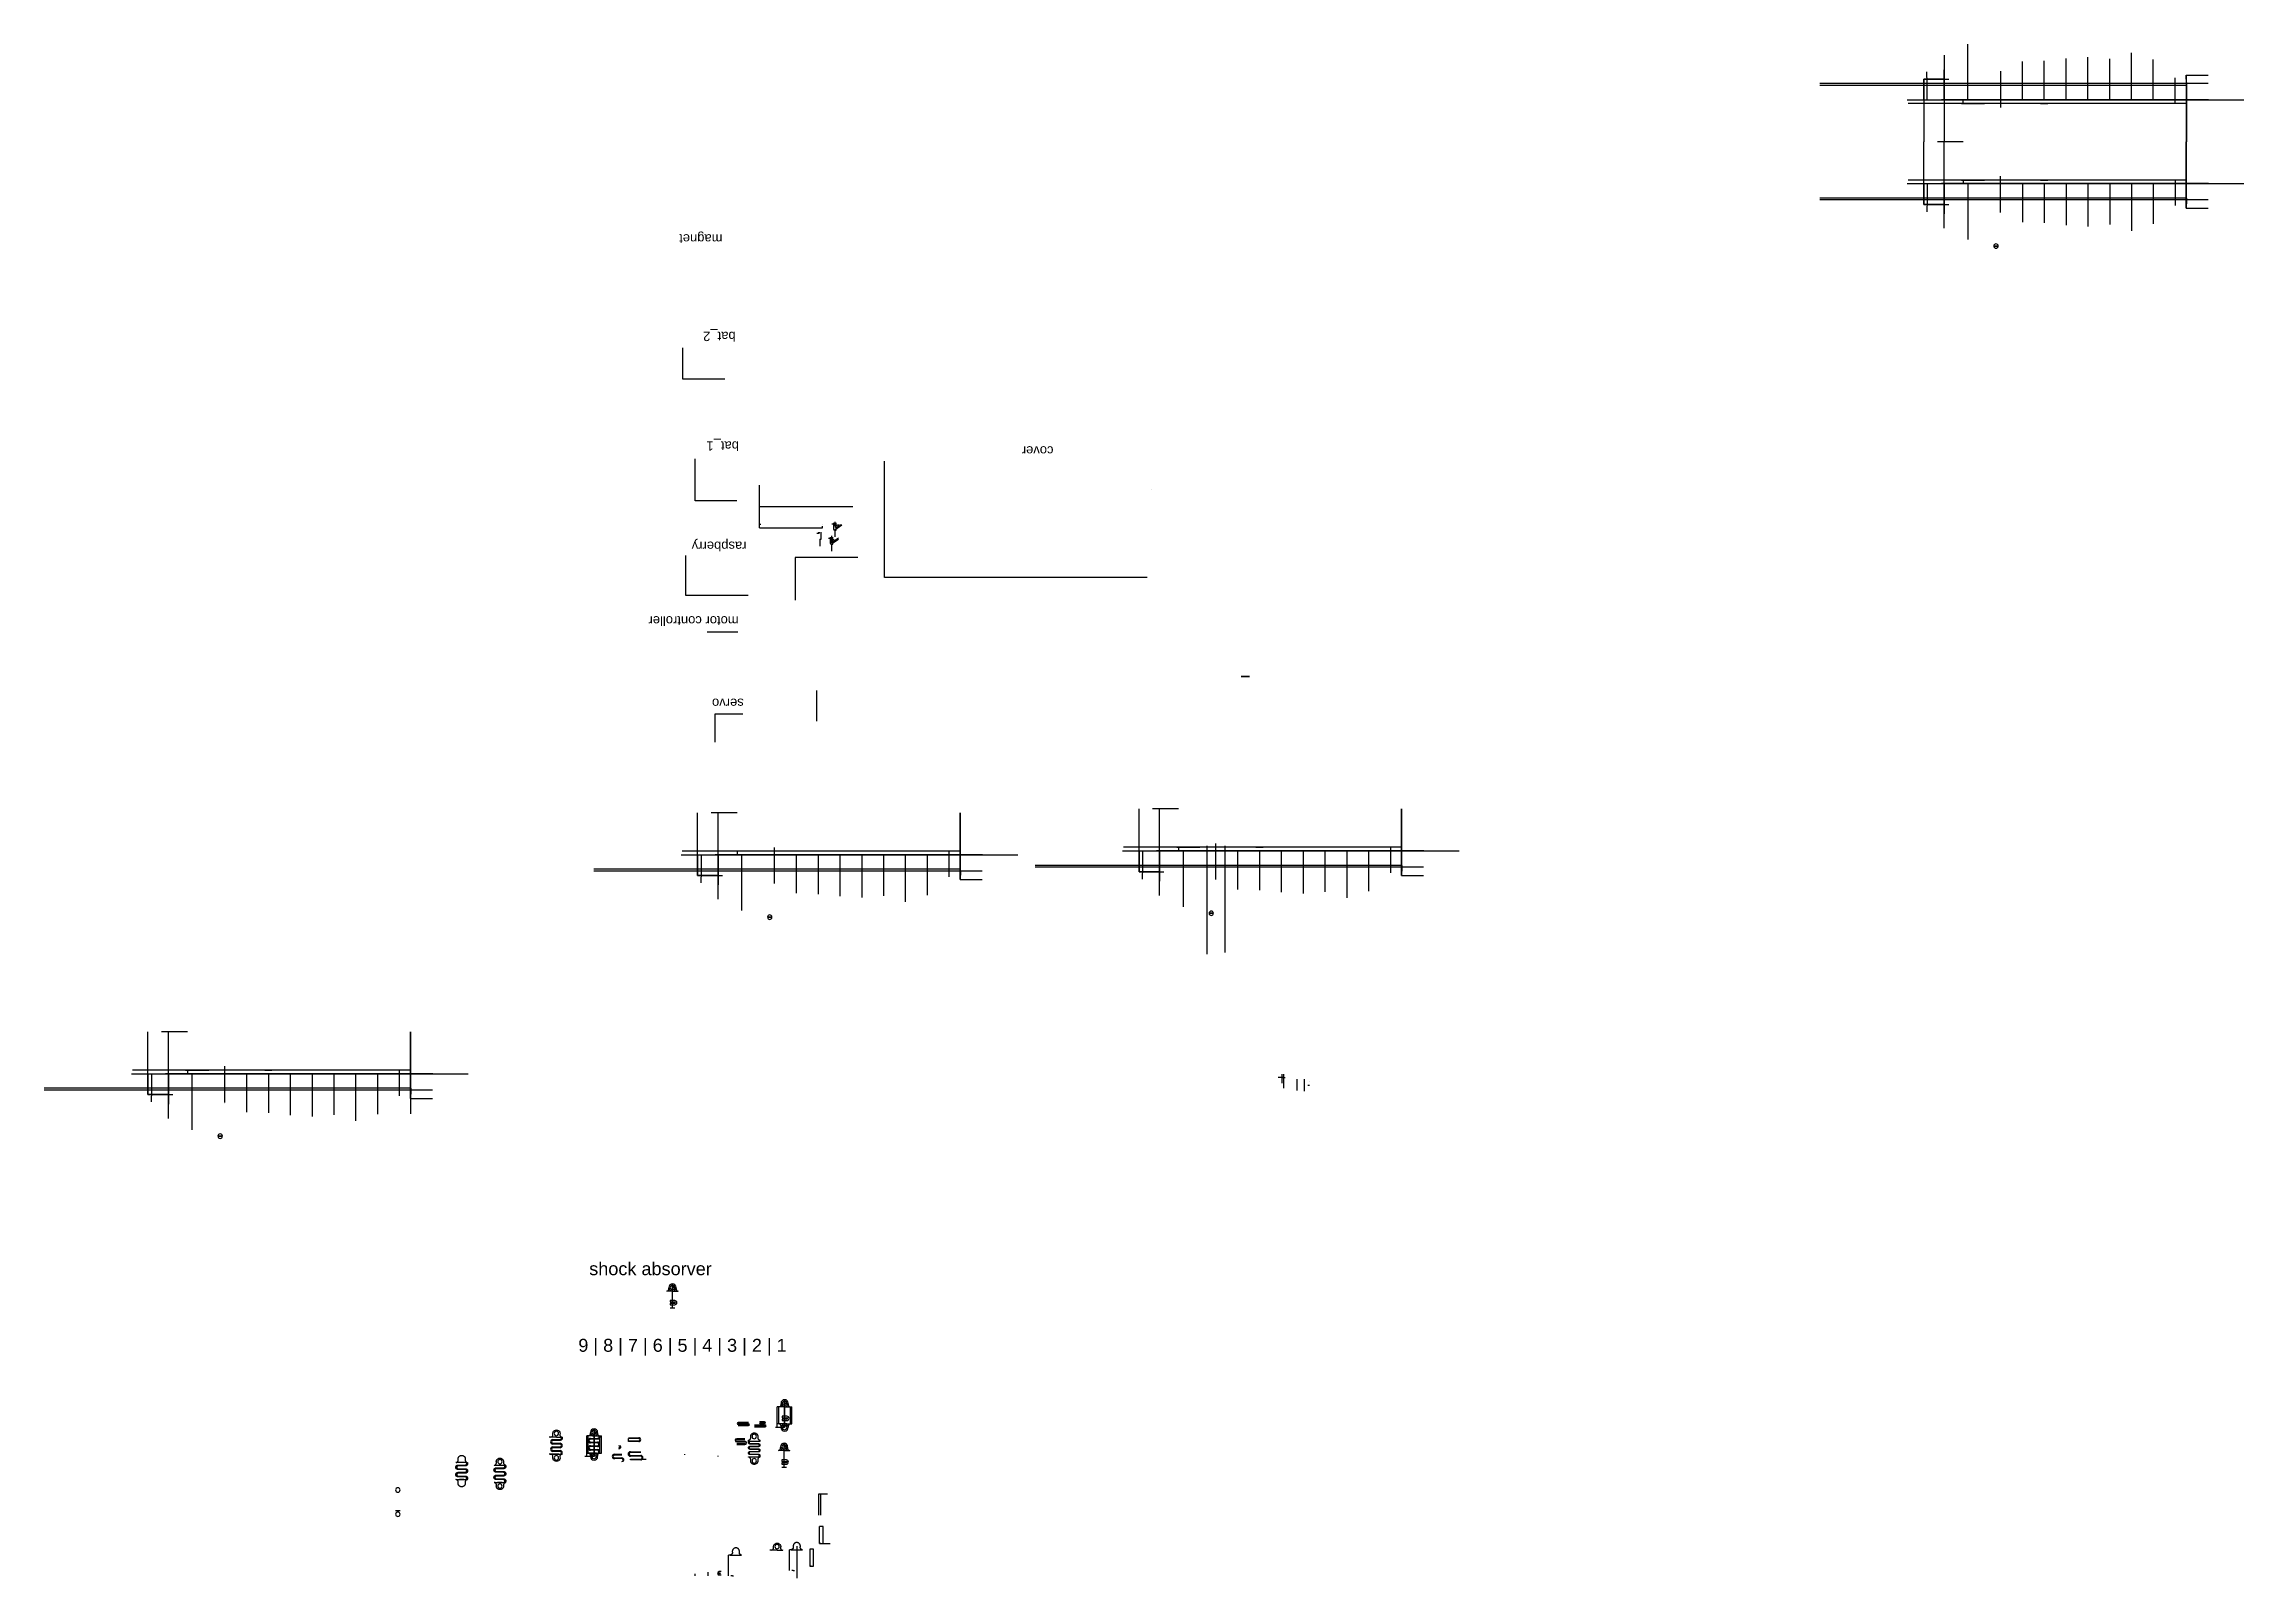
# Model space of a CAD drawing. Header units: millimetres. Extents: x -1672 to 5708, y -1264 to 1190.
# Drawn here: x 2554 to 5708, y -1009 to 1190 of the extents above; entities that cross this region are included whole.
import ezdxf

# ---------------------------------------------------------------- set-up
doc = ezdxf.new("R2010")
doc.units = ezdxf.units.MM
doc.styles.get("Standard").update_dxf_attribs({"font": 'arial.ttf'})

msp = doc.modelspace()

# ---------------------------------------------------------------- texts
for s, height, p in [('magnet', 13.32, (3526.7, 917)), ('bat_2', 13.32, (3545.6, 777.2)), ('bat_1', 13.32, (3550.3, 620.1)), ('cover', 13.32, (4001.2, 613.1)), ('raspberry', 13.32, (3561.2, 476.4)), ('motor controller', 13.322, (3549.9, 369.5)), ('servo', 13.32, (3557.2, 251.3))]:
    msp.add_text(s, height=height, rotation=180).set_placement(p)
for s, p in [('shock absorver', (3335.7, -575.2)), ('9 | 8 | 7 | 6 | 5 | 4 | 3 | 2 | 1', (3320.1, -685))]:
    msp.add_text(s, height=18.548).set_placement(p)

# ---------------------------------------------------------------- linework, layer by layer
at = {"extrusion": (1, 1.83697e-16, -1.83697e-16)}
for p, q in [((5278.1, 1173.5, 42.3), (5278.1, 1049.6, 42.3)), ((5625, 1144.9, 60.6), (5625, 1049.6, 60.6)), ((5625, 1133, 86.1), (5625, 1049.6, 86.1)), ((5625, 1109.5, 34.1), (5625, 1109.5, 60.6)), ((5625.3, 1133, 88.1), (5625.3, 1049.6, 88.1))]:
    msp.add_line(p, q, dxfattribs=at)
at = {"extrusion": (0, 1, 0)}
for p, q in [((5311.9, 1109.5, 13.5), (5311.9, 1189.7, 13.5)), ((5452.6, 1109.5, 5.7), (5452.6, 1169, 5.7)), ((5483.9, 1109.5, 5.7), (5483.9, 1170.8, 5.7)), ((5515.2, 1109.5, 5.7), (5515.2, 1168.4, 5.7)), ((5546.4, 1109.5, 5.7), (5546.4, 1177, 5.7)), ((5577.7, 1109.5, 5.7), (5577.7, 1167.3, 5.7)), ((5278.1, 1139.5, 42.3), (5248.6, 1139.5, 88.1)), ((5390.1, 1109.5, 5.7), (5390.1, 1164.8, 5.7)), ((5421.3, 1109.5, 5.7), (5421.3, 1165.8, 5.7)), ((5609, 1109.5, 5.7), (5609, 1141.1, 5.7)), ((5625, 1139.5, 60.6), (5625, 1144.9, 60.6)), ((5278.1, 1109.5, 42.3), (5275, 1109.5, 47.1)), ((5305.2, 1109.5, 44), (5305.2, 1109.5, 49)), ((5358.8, 1109.5, 12.9), (5354, 1109.5, 12.9)), ((5421.3, 1109.5, 17.3), (5409.9, 1109.5, 17.3)), ((5452.6, 1109.5, 18.6), (5439.2, 1109.5, 18.6)), ((5483.9, 1109.5, 20.4), (5473.3, 1109.5, 20.4)), ((5585.8, 1109.5, 16.2), (5570.7, 1109.5, 15.4)), ((5574.7, 1109.5, 15.6), (5574.7, 1109.5, 5.7)), ((5577.7, 1109.5, 15.7), (5585.8, 1109.5, 16.2)), ((5580.7, 1109.5, 15.9), (5580.7, 1109.5, 5.7)), ((5625, 994.7, 5.7), (5226.3, 994.7, 5.7)), ((5311.9, 994.7, 13.5), (5311.9, 994.7, 134.8)), ((5625, 994.7, 65.6), (5452.4, 994.7, 56.5)), ((5609, 995.3, 5.7), (5609, 970, 5.7)), ((3867.4, 32.6, 5.7), (3468.7, 32.6, 5.7)), ((3867.4, 32.6, 65.6), (3694.8, 32.6, 56.5)), ((3851.4, 33.2, 5.7), (3851.4, 8, 5.7)), ((4500.2, 38.2, 5.7), (4101.5, 38.2, 5.7)), ((4187, 38.2, 13.5), (4187, 38.2, 134.8)), ((4221, 40.2, 32.9), (4221, -50.9, 32.9)), ((4246.9, 40.2, 32.9), (4246.9, -45.5, 32.9)), ((4500.2, 38.2, 65.6), (4327.5, 38.2, 56.5)), ((4484.1, 38.8, 5.7), (4484.1, 13.6, 5.7)), ((3079.5, -281.4, 5.7), (2680.8, -281.4, 5.7)), ((2766.3, -281.4, 13.5), (2766.3, -281.4, 134.8)), ((3079.5, -281.4, 65.6), (2906.9, -281.4, 56.5)), ((3079.5, -281.4, 65.6), (2906.9, -281.4, 56.5)), ((3063.5, -280.8, 5.7), (3063.5, -306, 5.7))]:
    msp.add_line(p, q, dxfattribs=at)
for p, q in [((5248.6, 1139.5, 88.1), (5248.6, 1109.5, 88.1)), ((5248.6, 1109.5, 88.1), (5248.6, 1139.5, 88.1)), ((5248.6, 1139.5, 88.1), (5284.5, 1139.5, 88.1)), ((5253.6, 1133, 88.1), (5253.2, 1150, 48.9)), ((5253.6, 1109.5, 88.1), (5253.6, 1139.5, 88.1)), ((5278.1, 1139.5, 42.3), (5278.1, 1109.5, 42.3)), ((5278.1, 1139.5, 42.3), (5278.1, 1109.5, 42.3)), ((5358.8, 1150.9, 5.7), (5358.8, 1098.9, 5.7)), ((5625, 1144.9, 60.6), (5656.5, 1144.9, 60.6)), ((5625.3, 1133, 88.1), (5625, 1144.9, 60.6)), ((5625.3, 1133, 88.1), (5099.7, 1133, 88.1)), ((5625.3, 1130.4, 88.1), (5099.7, 1130.4, 88.1)), ((5625.3, 1130.4, 81.5), (5209.4, 1130.4, 81.5)), ((5625.3, 1133, 88.1), (5248.6, 1133, 88.1)), ((5248.6, 1133, 88.1), (5248.6, 1049.6, 88.1)), ((5248.6, 1109.5, 88.1), (5248.6, 1109.5, 58.5)), ((5278.1, 1109.5, 42.3), (5278.1, 1109.5, 26.3)), ((5278.1, 1109.5, 42.3), (5278.1, 1109.5, 47.3)), ((5305.2, 1109.5), (5305.2, 1109.5, 88.1)), ((5311.7, 1104.5, 10.4), (5305.9, 1104.5, 10.4)), ((5305.9, 1104.5, 13.5), (5335.9, 1104.5, 13.5)), ((5390.1, 1109.5, 14.7), (5381, 1109.5, 14.7)), ((5515.2, 1109.5, 21.7), (5501.4, 1109.5, 21.7)), ((5546.4, 1109.5, 23.9), (5528.1, 1109.5, 23.9)), ((5577.7, 1109.5, 25.4), (5567.3, 1109.5, 25.4)), ((5609, 1109.5, 27.2), (5592.7, 1109.5, 27.2)), ((5624.8, 1104.5, 70.6), (5606.7, 1104.5, 69.7)), ((5609, 1109.5, 5.7), (5609, 1109.5, 2.6)), ((5609, 1109.5, 2.6), (5609, 1109.5, 1.6)), ((5609, 1109.5, 1.6), (5609, 1109.5, 0.6)), ((5609, 1109.5, 5.7), (5636.2, 1109.5, 5.7)), ((5625, 1109.5, 60.6), (5625, 1109, 60.6)), ((5625, 1109.5, 60.6), (5625, 1109, 60.6)), ((5625, 1109.5, 60.6), (5707.7, 1109.5, 60.6)), ((5656.5, 1109.5, 55.6), (5625, 1109.5, 55.6)), ((5656.5, 1133, 60.6), (5625.3, 1133, 88.1)), ((5625.3, 1133, 88.1), (5625.3, 1133, 75.1)), ((5625.3, 1130.4, 81.5), (5625.3, 1133, 88.1)), ((5625.3, 1109.5, 88.1), (5625.3, 1109.5, 102.8)), ((5248.6, 966.1, 88.1), (5248.6, 1049.6, 88.1)), ((5305.2, 1049.6), (5268.2, 1049.6)), ((5305.2, 1049.6), (5268.2, 1049.6)), ((5305.2, 1049.6, 5.7), (5269.5, 1049.6, 5.7)), ((5305.2, 1049.6, 5.7), (5269.5, 1049.6, 5.7)), ((5625, 1049.6), (5625, 1049.6, 49)), ((5625, 1049.6), (5625, 1049.6, 49)), ((5248.6, 989.7, 88.1), (5248.6, 989.7, 58.5)), ((5248.6, 959.7, 88.1), (5248.6, 989.7, 88.1)), ((5248.6, 989.7, 88.1), (5248.6, 959.7, 88.1)), ((5253.6, 989.7, 88.1), (5253.6, 959.7, 88.1)), ((5278.1, 989.7, 42.3), (5278.1, 989.7, 26.3)), ((5278.1, 989.7, 42.3), (5278.1, 989.7, 47.3)), ((5278.1, 959.7, 42.3), (5278.1, 989.7, 42.3)), ((5278.1, 959.7, 42.3), (5278.1, 989.7, 42.3)), ((5305.2, 989.7), (5305.2, 989.7, 88.1)), ((5311.7, 994.7, 10.4), (5305.9, 994.7, 10.4)), ((5305.9, 994.7, 13.5), (5335.9, 994.7, 13.5)), ((5358.8, 948.3, 5.7), (5358.8, 1000.2, 5.7)), ((5390.1, 989.7, 14.7), (5381, 989.7, 14.7)), ((5515.2, 989.7, 21.7), (5501.4, 989.7, 21.7)), ((5546.4, 989.7, 23.9), (5528.1, 989.7, 23.9)), ((5577.7, 989.7, 25.4), (5567.3, 989.7, 25.4)), ((5609, 989.7, 27.2), (5592.7, 989.7, 27.2)), ((5624.8, 994.7, 70.6), (5606.7, 994.7, 69.7)), ((5609, 989.7, 5.7), (5609, 989.7, 2.6)), ((5609, 989.7, 2.6), (5609, 989.7, 1.6)), ((5609, 989.7, 1.6), (5609, 989.7, 0.6)), ((5609, 989.7, 5.7), (5636.2, 989.7, 5.7)), ((5625, 989.7, 60.6), (5625, 990.2, 60.6)), ((5625, 989.7, 60.6), (5625, 990.2, 60.6)), ((5625, 989.7, 60.6), (5707.7, 989.7, 60.6)), ((5656.5, 989.7, 55.6), (5625, 989.7, 55.6)), ((5625.3, 989.7, 88.1), (5625.3, 989.7, 102.8)), ((5625.3, 968.7, 88.1), (5099.7, 968.7, 88.1)), ((5625.3, 966.1, 88.1), (5099.7, 966.1, 88.1)), ((5625.3, 968.7, 81.5), (5209.4, 968.7, 81.5)), ((5625.3, 966.1, 88.1), (5248.6, 966.1, 88.1)), ((5248.6, 959.7, 88.1), (5284.5, 959.7, 88.1)), ((5253.6, 966.1, 88.1), (5253.2, 949.1, 48.9)), ((5625.3, 966.1, 88.1), (5625, 954.2, 60.6)), ((5625, 954.2, 60.6), (5656.5, 954.2, 60.6)), ((5625.3, 968.7, 81.5), (5625.3, 966.1, 88.1)), ((5656.5, 966.1, 60.6), (5625.3, 966.1, 88.1)), ((5625.3, 966.1, 88.1), (5625.3, 966.1, 75.1)), ((3469.9, 709.3), (3469.9, 754.3)), ((3469.9, 754.3), (3469.9, 754.3, 74)), ((3529.9, 709.3), (3469.9, 709.3)), ((3487.4, 535), (3487.4, 595)), ((3487.4, 595), (3487.4, 595, 74)), ((3758.8, 508.5, 88.1), (3758.8, 591.9, 88.1)), ((3579.9, 496.3, 5.7), (3579.9, 557.3, 5.7)), ((4141.7, 550.6, 81.5), (4141.7, 550.6, 190)), ((3547.4, 535), (3487.4, 535)), ((3579.9, 526.8, 5.7), (3713.7, 526.8, 5.7)), ((3687.8, 504.9, 11.7), (3687.8, 499.9, 11.7)), ((3758.8, 425, 88.1), (3758.8, 508.5, 88.1)), ((3579.9, 501.3, 5.7), (3581.9, 501.3, 5.7)), ((3579.9, 496.3, 5.7), (3669.9, 496.3, 5.7)), ((3579.9, 496.3, 5.7), (3579.9, 496.3, 15.7)), ((3581.9, 501.3, 5.7), (3581.9, 501.3, 7.7)), ((3665.2, 488.2, 11.7), (3661.9, 488.2, 11.7)), ((3666.2, 489.2, 11.7), (3663.7, 489.2, 11.7)), ((3666.2, 479.7, 11.7), (3668.2, 479.7, 11.7)), ((3668.2, 479.7, 11.7), (3668.2, 490, 11.7)), ((3669.9, 501.3, 7.7), (3669.9, 501.3, 13.7)), ((3669.9, 501.3, 13.7), (3669.9, 501.3, 15.7)), ((3669.9, 496.3, 7.7), (3669.9, 498.3, 7.7)), ((3669.9, 496.3, 7.7), (3669.9, 496.3, 17.7)), ((3681.9, 481, 11.7), (3678.6, 481, 11.7)), ((3682.9, 482, 11.7), (3680.5, 482, 11.7)), ((3680.9, 481, 11.7), (3680.9, 474.5, 11.7)), ((3680.9, 479.5, 11.7), (3686.9, 479.5, 11.7)), ((3682.9, 484.5, 11.7), (3682.9, 479.5, 11.7)), ((3686.8, 501.4, 11.7), (3683.5, 501.4, 11.7)), ((3684.9, 472.5, 11.7), (3684.9, 482.9, 11.7)), ((3687.8, 502.4, 11.7), (3685.3, 502.4, 11.7)), ((3685.8, 501.4, 11.7), (3685.8, 494.9, 11.7)), ((3685.8, 499.9, 11.7), (3691.7, 499.9, 11.7)), ((3687.8, 492.9, 11.7), (3689.8, 492.9, 11.7)), ((3689.8, 492.9, 11.7), (3689.8, 503.3, 11.7)), ((3689.8, 496.3, 11.7), (3692.3, 498.1, 11.7)), ((3697.8, 499.9, 11.7), (3695, 499.9, 11.7)), ((3473.7, 456.6), (3473.7, 399.6)), ((3720.8, 453.5), (3630.8, 453.5)), ((3630.8, 453.5), (3630.8, 392.5)), ((3682.9, 472.5, 11.7), (3684.9, 472.5, 11.7)), ((4135.5, 425, 88.1), (3758.8, 425, 88.1)), ((3473.7, 399.6), (3563.7, 399.6)), ((3563.7, 399.6), (3563.7, 399.6, 18)), ((3548.6, 346.7), (3504.6, 346.7)), ((3504.6, 346.7), (3504.6, 346.7, 29)), ((3661.9, 219), (3661.9, 263)), ((3555.9, 229.1), (3515.9, 229.1)), ((3515.9, 229.1), (3515.9, 189.1)), ((3515.9, 189.1), (3515.9, 189.1, 17)), ((3491, 4, 88.1), (3491, 87.5, 88.1)), ((3547.6, 87.5), (3510.6, 87.5)), ((3547.6, 87.5, 5.7), (3511.9, 87.5, 5.7)), ((3867.4, 87.5), (3867.4, 87.5, 49)), ((4123.8, 9.7, 88.1), (4123.8, 93.1, 88.1)), ((4180.3, 93.1), (4143.3, 93.1)), ((4180.3, 93.1, 5.7), (4144.6, 93.1, 5.7)), ((4500.2, 93.1), (4500.2, 93.1, 49)), ((3601.2, -13.8, 5.7), (3601.2, 38.1, 5.7)), ((3867.2, 32.6, 70.6), (3849, 32.6, 69.7)), ((4123.8, 33.2, 88.1), (4123.8, 33.2, 58.5)), ((4123.8, 3.2, 88.1), (4123.8, 33.2, 88.1)), ((4123.8, 33.2, 88.1), (4123.8, 3.2, 88.1)), ((4128.8, 33.2, 88.1), (4128.8, 3.2, 88.1)), ((4153.2, 33.2, 42.3), (4153.2, 33.2, 26.3)), ((4153.2, 33.2, 42.3), (4153.2, 33.2, 47.3)), ((4153.2, 3.2, 42.3), (4153.2, 33.2, 42.3)), ((4153.2, 3.2, 42.3), (4153.2, 33.2, 42.3)), ((4180.3, 33.2), (4180.3, 33.2, 88.1)), ((4186.8, 38.2, 10.4), (4181, 38.2, 10.4)), ((4181, 38.2, 13.5), (4211, 38.2, 13.5)), ((4233.9, -8.2, 5.7), (4233.9, 43.7, 5.7)), ((4239.4, 33.2, 5.7), (4239.4, 33.2, 7.3)), ((4246.9, 33.2, 5.7), (4239.4, 33.2, 5.7)), ((4246.9, 38.2, 8.2), (4246.9, 38.2, 5.7)), ((4246.9, 38.2, 5.7), (4246.9, 33.2, 5.7)), ((4265.2, 33.2, 14.7), (4256.2, 33.2, 14.7)), ((4390.3, 33.2, 21.7), (4376.5, 33.2, 21.7)), ((4421.6, 33.2, 23.9), (4403.3, 33.2, 23.9)), ((4452.9, 33.2, 25.4), (4442.4, 33.2, 25.4)), ((4484.1, 33.2, 27.2), (4467.9, 33.2, 27.2)), ((4499.9, 38.2, 70.6), (4481.8, 38.2, 69.7)), ((4484.1, 33.2, 5.7), (4484.1, 33.2, 2.6)), ((4484.1, 33.2, 2.6), (4484.1, 33.2, 1.6)), ((4484.1, 33.2, 1.6), (4484.1, 33.2, 0.6)), ((4484.1, 33.2, 5.7), (4511.4, 33.2, 5.7)), ((4484.1, 33.2, 5.7), (4489.6, 33.2, 5.7)), ((4489.6, 33.2, 5.7), (4489.6, 33.2, 7.3)), ((4500.2, 33.2, 60.6), (4500.2, 33.7, 60.6)), ((4500.2, 33.2, 60.6), (4500.2, 33.7, 60.6)), ((4500.2, 33.2, 60.6), (4582.8, 33.2, 60.6)), ((4531.7, 33.2, 55.6), (4500.2, 33.2, 55.6)), ((4500.4, 33.2, 88.1), (4500.4, 33.2, 102.8)), ((3867.7, 6.6, 88.1), (3342.1, 6.6, 88.1)), ((3867.7, 4, 88.1), (3342.1, 4, 88.1)), ((3867.6, 6.6, 81.5), (3451.8, 6.6, 81.5)), ((3491, 27.6, 88.1), (3491, 27.6, 58.5)), ((3491, -2.4, 88.1), (3491, 27.6, 88.1)), ((3491, 27.6, 88.1), (3491, -2.4, 88.1)), ((3867.7, 4, 88.1), (3491, 4, 88.1)), ((3496, 4, 88.1), (3495.6, -12.9, 48.9)), ((3496, 27.6, 88.1), (3496, -2.4, 88.1)), ((3520.4, 27.6, 42.3), (3520.4, 27.6, 26.3)), ((3520.4, 27.6, 42.3), (3520.4, 27.6, 47.3)), ((3520.4, -2.4, 42.3), (3520.4, 27.6, 42.3)), ((3520.4, -2.4, 42.3), (3520.4, 27.6, 42.3)), ((3547.6, 27.6), (3547.6, 27.6, 88.1)), ((3632.4, 27.6, 14.7), (3623.4, 27.6, 14.7)), ((3757.6, 27.6, 21.7), (3743.8, 27.6, 21.7)), ((3788.8, 27.6, 23.9), (3770.5, 27.6, 23.9)), ((3820.1, 27.6, 25.4), (3809.7, 27.6, 25.4)), ((3851.4, 27.6, 27.2), (3835.1, 27.6, 27.2)), ((3851.4, 27.6, 5.7), (3851.4, 27.6, 2.6)), ((3851.4, 27.6, 2.6), (3851.4, 27.6, 1.6)), ((3851.4, 27.6, 1.6), (3851.4, 27.6, 0.6)), ((3851.4, 27.6, 5.7), (3878.6, 27.6, 5.7)), ((3867.4, 27.6, 60.6), (3867.4, 28.1, 60.6)), ((3867.4, 27.6, 60.6), (3867.4, 28.1, 60.6)), ((3867.4, 27.6, 60.6), (3950.1, 27.6, 60.6)), ((3898.9, 27.6, 55.6), (3867.4, 27.6, 55.6)), ((3867.7, 4, 88.1), (3867.4, -7.8, 60.6)), ((3867.6, 6.6, 81.5), (3867.7, 4, 88.1)), ((3867.7, 27.6, 88.1), (3867.7, 27.6, 102.8)), ((3898.9, 4, 60.6), (3867.7, 4, 88.1)), ((3867.7, 4, 88.1), (3867.7, 4, 75.1)), ((4500.4, 12.2, 88.1), (3974.8, 12.2, 88.1)), ((4500.4, 9.7, 88.1), (3974.8, 9.7, 88.1)), ((4500.4, 12.2, 81.5), (4084.5, 12.2, 81.5)), ((4500.4, 9.7, 88.1), (4123.8, 9.7, 88.1)), ((4123.8, 3.2, 88.1), (4159.6, 3.2, 88.1)), ((4128.8, 9.7, 88.1), (4128.4, -7.3, 48.9)), ((4500.4, 9.7, 88.1), (4500.2, -2.2, 60.6)), ((4500.4, 12.2, 81.5), (4500.4, 9.7, 88.1)), ((4531.7, 9.7, 60.6), (4500.4, 9.7, 88.1)), ((4500.4, 9.7, 88.1), (4500.4, 9.7, 75.1)), ((3491, -2.4, 88.1), (3526.9, -2.4, 88.1)), ((3867.4, -7.8, 60.6), (3898.9, -7.8, 60.6)), ((4500.2, -2.2, 60.6), (4531.7, -2.2, 60.6)), ((2703.1, -309.9, 88.1), (2703.1, -226.5, 88.1)), ((2759.7, -226.5), (2722.7, -226.5)), ((2759.7, -226.5), (2722.7, -226.5)), ((2759.7, -226.5, 5.7), (2724, -226.5, 5.7)), ((2759.7, -226.5, 5.7), (2724, -226.5, 5.7)), ((3079.5, -226.5), (3079.5, -226.5, 49)), ((3079.5, -226.5), (3079.5, -226.5, 49)), ((2760.3, -281.4, 13.5), (2790.3, -281.4, 13.5)), ((2766.2, -281.4, 10.4), (2760.4, -281.4, 10.4)), ((2813.3, -327.8, 5.7), (2813.3, -275.8, 5.7)), ((2813.3, -327.8, 5.7), (2813.3, -275.8, 5.7)), ((3079.3, -281.4, 70.6), (3061.1, -281.4, 69.7)), ((3079.3, -281.4, 70.6), (3061.1, -281.4, 69.7)), ((3079.8, -307.3, 88.1), (2554.2, -307.3, 88.1)), ((3079.8, -307.3, 88.1), (2554.2, -307.3, 88.1)), ((3079.8, -309.9, 88.1), (2554.2, -309.9, 88.1)), ((3079.8, -309.9, 88.1), (2554.2, -309.9, 88.1)), ((3079.8, -307.3, 81.5), (2663.9, -307.3, 81.5)), ((3079.8, -307.3, 81.5), (2663.9, -307.3, 81.5)), ((2703.1, -286.4, 88.1), (2703.1, -286.4, 58.5)), ((2703.1, -316.4, 88.1), (2703.1, -286.4, 88.1)), ((2703.1, -286.4, 88.1), (2703.1, -316.4, 88.1)), ((2703.1, -286.4, 88.1), (2703.1, -286.4, 58.5)), ((2703.1, -316.4, 88.1), (2703.1, -286.4, 88.1)), ((2703.1, -286.4, 88.1), (2703.1, -316.4, 88.1)), ((3079.8, -309.9, 88.1), (2703.1, -309.9, 88.1)), ((2708.1, -309.9, 88.1), (2707.7, -326.9, 48.9)), ((2708.1, -309.9, 88.1), (2707.7, -326.9, 48.9)), ((2708.1, -286.4, 88.1), (2708.1, -316.4, 88.1)), ((2708.1, -286.4, 88.1), (2708.1, -316.4, 88.1)), ((2732.6, -286.4, 42.3), (2732.6, -286.4, 26.3)), ((2732.6, -286.4, 42.3), (2732.6, -286.4, 47.3)), ((2732.6, -316.4, 42.3), (2732.6, -286.4, 42.3)), ((2732.6, -316.4, 42.3), (2732.6, -286.4, 42.3)), ((2732.6, -286.4, 42.3), (2732.6, -286.4, 26.3)), ((2732.6, -286.4, 42.3), (2732.6, -286.4, 47.3)), ((2732.6, -316.4, 42.3), (2732.6, -286.4, 42.3)), ((2732.6, -316.4, 42.3), (2732.6, -286.4, 42.3)), ((2759.7, -286.4), (2759.7, -286.4, 88.1)), ((2759.7, -286.4), (2759.7, -286.4, 88.1)), ((2844.6, -286.4, 14.7), (2835.5, -286.4, 14.7)), ((2969.7, -286.4, 21.7), (2955.9, -286.4, 21.7)), ((3000.9, -286.4, 23.9), (2982.6, -286.4, 23.9)), ((3032.2, -286.4, 25.4), (3021.8, -286.4, 25.4)), ((3063.5, -286.4, 27.2), (3047.2, -286.4, 27.2)), ((3063.5, -286.4, 5.7), (3063.5, -286.4, 2.6)), ((3063.5, -286.4, 2.6), (3063.5, -286.4, 1.6)), ((3063.5, -286.4, 1.6), (3063.5, -286.4, 0.6)), ((3063.5, -286.4, 5.7), (3090.7, -286.4, 5.7)), ((3079.5, -286.4, 60.6), (3079.5, -285.9, 60.6)), ((3079.5, -286.4, 60.6), (3079.5, -285.9, 60.6)), ((3079.5, -286.4, 60.6), (3079.5, -285.9, 60.6)), ((3079.5, -286.4, 60.6), (3079.5, -285.9, 60.6)), ((3079.5, -286.4, 60.6), (3162.2, -286.4, 60.6)), ((3111, -286.4, 55.6), (3079.5, -286.4, 55.6)), ((3079.5, -286.4, 60.6), (3162.2, -286.4, 60.6)), ((3111, -286.4, 55.6), (3079.5, -286.4, 55.6)), ((3079.8, -309.9, 88.1), (3079.5, -321.8, 60.6)), ((3079.8, -309.9, 88.1), (3079.5, -321.8, 60.6)), ((3079.8, -286.4, 88.1), (3079.8, -286.4, 102.8)), ((3079.8, -286.4, 88.1), (3079.8, -286.4, 102.8)), ((3079.8, -307.3, 81.5), (3079.8, -309.9, 88.1)), ((3079.8, -307.3, 81.5), (3079.8, -309.9, 88.1)), ((3111, -309.9, 60.6), (3079.8, -309.9, 88.1)), ((3079.8, -309.9, 88.1), (3079.8, -309.9, 75.1)), ((3111, -309.9, 60.6), (3079.8, -309.9, 88.1)), ((3079.8, -309.9, 88.1), (3079.8, -309.9, 75.1)), ((4323.4, -291.9, 5.7), (4323.4, -291.9, 7.3)), ((4330.8, -291.9, 5.7), (4323.4, -291.9, 5.7)), ((4323.4, -291.9, 5.7), (4323.4, -291.9, 27.2)), ((4330.8, -291.9, 35.4), (4323.4, -291.9, 27.2)), ((4328.3, -287, 30.4), (4328.3, -299.7, 30.4)), ((4330.8, -291.9, 5.7), (4328.3, -291.9, 5.7)), ((4328.3, -291.9, 5.7), (4328.3, -291.9, 49.6)), ((4328.3, -291.9, 30.4), (4333.3, -291.9, 30.4)), ((4330.8, -287, 8.2), (4330.8, -287, 5.7)), ((4330.8, -287, 5.7), (4330.8, -291.9, 5.7)), ((4330.8, -287, 32.9), (4330.8, -302.9, 32.9)), ((4330.8, -287, 30.4), (4330.8, -302.6, 30.4)), ((4330.8, -291.9, 5.7), (4333.3, -291.9, 5.7)), ((4330.8, -291.9, 30.4), (4330.8, -291.9, 32.9)), ((4330.8, -291.9, 32.9), (4330.8, -291.9, 35.4)), ((4330.8, -291.9, 35.4), (4333.3, -291.9, 35.4)), ((4333.3, -291.9, 5.7), (4333.3, -291.9, 35.4)), ((4350.2, -294, 5.7), (4350.2, -310.4, 5.7)), ((4360.3, -294, 5.7), (4360.3, -311.6, 5.7)), ((4360.8, -306.1, 5.7), (4360.3, -306.1, 5.7)), ((4360.8, -303.1, 5.7), (4360.8, -303.1, 7.3)), ((4368.2, -303.1, 5.7), (4365.7, -303.1, 5.7)), ((4368.2, -298.2, 8.2), (4368.2, -298.2, 5.7)), ((2703.1, -316.4, 88.1), (2739, -316.4, 88.1)), ((2703.1, -316.4, 88.1), (2739, -316.4, 88.1)), ((2813.3, -328.6, 5.7), (2813.3, -328.6, 12.9)), ((3079.5, -321.8, 60.6), (3111, -321.8, 60.6)), ((3079.5, -321.8, 60.6), (3111, -321.8, 60.6)), ((3079.6, -319.7, 65.6), (3079.6, -343.8, 65.6)), ((3079.6, -343.8, 65.6), (3079.6, -343.8, -30.4)), ((3449.8, -598, 5.7), (3446.8, -598, 5.7)), ((3455, -598, 5.7), (3449.8, -598, 5.7)), ((3455, -622.6, 5.7), (3455, -587.7, 5.7)), ((3455, -587.7, 5.7), (3455, -592.9, 5.7)), ((3455, -592.9, 5.7), (3459.2, -592.9, 5.7)), ((3455, -598, 5.7), (3460.1, -598, 5.7)), ((3460.1, -598, 5.7), (3463.1, -598, 5.7)), ((3458.3, -611.6, 5.7), (3451.7, -611.6, 5.7)), ((3451.7, -611.6, 5.7), (3451.7, -613.6, 5.7)), ((3451.7, -613.6, 5.7), (3458.3, -613.6, 5.7)), ((3458.3, -615.6, 5.7), (3451.7, -615.6, 5.7)), ((3451.7, -615.6, 5.7), (3451.7, -617.6, 5.7)), ((3451.7, -617.6, 5.7), (3458.3, -617.6, 5.7)), ((3458.3, -622.6, 5.7), (3451.7, -622.6, 5.7)), ((3615.8, -793.6, 5.7), (3615.8, -753.6, 5.7)), ((3615.8, -753.6, 5.7), (3615.8, -758.8, 5.7)), ((3564.2, -786.5, 5.7), (3549.1, -786.5, 5.7)), ((3564.2, -787.2, 5.7), (3549.1, -787.2, 5.7)), ((3564.2, -788.2, 5.7), (3549.1, -788.2, 5.7)), ((3564.2, -788.2, 5.7), (3549.1, -788.2, 5.7)), ((3587.1, -785.4, 5.7), (3580.4, -785.4, 5.7)), ((3580.4, -785.4, 5.7), (3580.4, -786.1, 5.7)), ((3580.4, -786.1, 5.7), (3580.4, -785.4, 5.7)), ((3580.4, -786.1, 5.7), (3587.1, -786.1, 5.7)), ((3580.4, -787.1, 5.7), (3580.4, -787.9, 5.7)), ((3580.4, -787.9, 5.7), (3580.4, -787.1, 5.7)), ((3580.4, -787.1, 5.7), (3587.1, -787.1, 5.7)), ((3580.4, -787.9, 5.7), (3587.1, -787.9, 5.7)), ((3605.3, -788.5, 5.7), (3605.3, -763.9, 5.7)), ((3607.3, -763.9, 5.7), (3605.3, -763.9, 5.7)), ((3605.3, -793.6, 5.7), (3605.3, -763.9, 5.7)), ((3607.3, -788.5, 5.7), (3607.3, -763.9, 5.7)), ((3607.6, -763.9, 5.7), (3607.3, -763.9, 5.7)), ((3610.6, -763.9, 5.7), (3607.6, -763.9, 5.7)), ((3615.8, -763.9, 5.7), (3610.6, -763.9, 5.7)), ((3619.1, -777.5, 5.7), (3612.5, -777.5, 5.7)), ((3612.5, -777.5, 5.7), (3612.5, -779.5, 5.7)), ((3612.5, -779.5, 5.7), (3619.1, -779.5, 5.7)), ((3619.1, -781.5, 5.7), (3612.5, -781.5, 5.7)), ((3612.5, -781.5, 5.7), (3612.5, -783.5, 5.7)), ((3612.5, -783.5, 5.7), (3619.1, -783.5, 5.7)), ((3615.8, -758.8, 5.7), (3620, -758.8, 5.7)), ((3615.8, -758.8, 5.7), (3615.8, -793.6, 5.7)), ((3615.8, -763.9, 5.7), (3620.9, -763.9, 5.7)), ((3620.9, -763.9, 5.7), (3623.9, -763.9, 5.7)), ((3624.2, -788.5, 5.7), (3624.2, -763.9, 5.7)), ((3624.2, -763.9, 5.7), (3626.2, -763.9, 5.7)), ((3626.2, -788.5, 5.7), (3626.2, -763.9, 5.7)), ((3280.2, -807.3, 5.7), (3278.2, -807.3, 5.7)), ((3280.5, -807.3, 5.7), (3280.2, -807.3, 5.7)), ((3283.5, -807.3, 5.7), (3280.5, -807.3, 5.7)), ((3288.7, -807.3, 5.7), (3283.5, -807.3, 5.7)), ((3283.5, -810.8, 5.7), (3293.9, -810.8, 5.7)), ((3293.9, -812.1, 5.7), (3283.5, -812.1, 5.7)), ((3283.5, -816.1, 5.7), (3293.9, -816.1, 5.7)), ((3293.9, -817.3, 5.7), (3283.5, -817.3, 5.7)), ((3288.7, -807.3, 5.7), (3293.8, -807.3, 5.7)), ((3293.8, -807.3, 5.7), (3295.1, -807.3, 5.7)), ((3296.7, -807.3, 5.7), (3296.8, -807.3, 5.7)), ((3332.2, -830.2, 5.7), (3332.2, -805.6, 5.7)), ((3334.2, -805.6, 5.7), (3332.2, -805.6, 5.7)), ((3332.2, -835.3, 5.7), (3332.2, -805.6, 5.7)), ((3334.2, -830.2, 5.7), (3334.2, -805.6, 5.7)), ((3334.5, -805.6, 5.7), (3334.2, -805.6, 5.7)), ((3337.5, -805.6, 5.7), (3334.5, -805.6, 5.7)), ((3337.4, -809.2, 5.7), (3347.8, -809.2, 5.7)), ((3347.8, -810.4, 5.7), (3337.4, -810.4, 5.7)), ((3337.4, -814.4, 5.7), (3347.8, -814.4, 5.7)), ((3347.8, -815.7, 5.7), (3337.4, -815.7, 5.7)), ((3337.4, -819.7, 5.7), (3347.8, -819.7, 5.7)), ((3342.6, -805.6, 5.7), (3337.5, -805.6, 5.7)), ((3342.6, -835.3, 5.7), (3342.6, -795.3, 5.7)), ((3342.6, -795.3, 5.7), (3342.6, -800.5, 5.7)), ((3342.6, -800.5, 5.7), (3346.8, -800.5, 5.7)), ((3342.6, -800.5, 5.7), (3342.6, -835.3, 5.7)), ((3342.6, -805.6, 5.7), (3347.8, -805.6, 5.7)), ((3347.8, -805.6, 5.7), (3350.8, -805.6, 5.7)), ((3351.1, -830.2, 5.7), (3351.1, -805.6, 5.7)), ((3351.1, -805.6, 5.7), (3353.1, -805.6, 5.7)), ((3353.1, -830.2, 5.7), (3353.1, -805.6, 5.7)), ((3391.9, -808.3), (3406.7, -808.3)), ((3391.9, -812.5), (3391.9, -809.5)), ((3406.7, -809.5), (3391.9, -809.5)), ((3391.9, -813.8), (3391.9, -812.5)), ((3391.9, -812.5), (3406.7, -812.5)), ((3406.7, -813.8), (3391.9, -813.8)), ((3559, -809.6, 5.7), (3547.2, -809.6, 5.7)), ((3547.2, -810.3, 5.7), (3559, -810.3, 5.7)), ((3559, -813.3, 5.7), (3547.2, -813.3, 5.7)), ((3547.2, -814.1, 5.7), (3559, -814.1, 5.7)), ((3559, -817.1, 5.7), (3547.2, -817.1, 5.7)), ((3547.2, -817.8, 5.7), (3559, -817.8, 5.7)), ((3549.1, -789, 5.7), (3564.2, -789, 5.7)), ((3549.1, -789, 5.7), (3564.2, -789, 5.7)), ((3549.1, -790, 5.7), (3564.2, -790, 5.7)), ((3549.1, -790.7, 5.7), (3564.2, -790.7, 5.7)), ((3587.9, -790.1, 5.7), (3572.8, -790.1, 5.7)), ((3572.8, -790.8, 5.7), (3587.9, -790.8, 5.7)), ((3572.8, -791.8, 5.7), (3587.9, -791.8, 5.7)), ((3572.8, -792.6, 5.7), (3587.9, -792.6, 5.7)), ((3615.8, -793.6, 5.7), (3602.8, -793.6, 5.7)), ((3607.3, -788.5, 5.7), (3605.3, -788.5, 5.7)), ((3607.6, -788.5, 5.7), (3607.3, -788.5, 5.7)), ((3610.6, -788.5, 5.7), (3607.6, -788.5, 5.7)), ((3615.8, -788.5, 5.7), (3610.6, -788.5, 5.7)), ((3619.1, -788.5, 5.7), (3612.5, -788.5, 5.7)), ((3615, -816.2, 5.7), (3615, -821.3, 5.7)), ((3615, -851, 5.7), (3615, -816.2, 5.7)), ((3615.8, -788.5, 5.7), (3620.9, -788.5, 5.7)), ((3620.9, -788.5, 5.7), (3623.9, -788.5, 5.7)), ((3624.2, -788.5, 5.7), (3626.2, -788.5, 5.7)), ((3144.8, -843.8, 5.7), (3144.5, -843.8, 5.7)), ((3280.2, -831.8, 5.7), (3278.2, -831.8, 5.7)), ((3279.5, -831.8, 5.7), (3294.3, -831.8, 5.7)), ((3280.5, -831.8, 5.7), (3280.2, -831.8, 5.7)), ((3283.5, -831.8, 5.7), (3280.5, -831.8, 5.7)), ((3283.5, -821.3, 5.7), (3293.9, -821.3, 5.7)), ((3293.9, -822.6, 5.7), (3283.5, -822.6, 5.7)), ((3283.5, -826.6, 5.7), (3293.9, -826.6, 5.7)), ((3293.9, -827.8, 5.7), (3283.5, -827.8, 5.7)), ((3288.7, -831.8, 5.7), (3283.5, -831.8, 5.7)), ((3292, -831.8, 5.7), (3285.4, -831.8, 5.7)), ((3288.7, -831.8, 5.7), (3293.8, -831.8, 5.7)), ((3293.8, -831.8, 5.7), (3293.9, -831.8, 5.7)), ((3296.4, -831.8, 5.7), (3296.8, -831.8, 5.7)), ((3342.6, -835.3, 5.7), (3329.6, -835.3, 5.7)), ((3334.2, -830.2, 5.7), (3332.2, -830.2, 5.7)), ((3333.4, -830.2, 5.7), (3348.2, -830.2, 5.7)), ((3334.5, -830.2, 5.7), (3334.2, -830.2, 5.7)), ((3337.5, -830.2, 5.7), (3334.5, -830.2, 5.7)), ((3347.8, -820.9, 5.7), (3337.4, -820.9, 5.7)), ((3337.4, -824.9, 5.7), (3347.8, -824.9, 5.7)), ((3347.8, -826.2, 5.7), (3337.4, -826.2, 5.7)), ((3342.6, -830.2, 5.7), (3337.5, -830.2, 5.7)), ((3345.9, -830.2, 5.7), (3339.3, -830.2, 5.7)), ((3342.6, -830.2, 5.7), (3347.8, -830.2, 5.7)), ((3347.8, -830.2, 5.7), (3350.8, -830.2, 5.7)), ((3351.1, -830.2, 5.7), (3353.1, -830.2, 5.7)), ((3371.9, -831.7, 5.7), (3382.3, -831.7, 5.7)), ((3382.3, -833, 5.7), (3371.9, -833, 5.7)), ((3371.9, -837, 5.7), (3382.3, -837, 5.7)), ((3382.3, -838.2, 5.7), (3371.9, -838.2, 5.7)), ((3394.7, -828.3), (3409.5, -828.3)), ((3409.5, -829.5), (3394.7, -829.5)), ((3394.7, -833.5), (3409.5, -833.5)), ((3409.5, -834.8), (3394.7, -834.8)), ((3394.7, -840), (3394.7, -838.8)), ((3394.7, -838.8), (3409.5, -838.8)), ((3409.5, -840), (3394.7, -840)), ((3409.5, -838.8), (3417.1, -838.8)), ((3472.6, -832.6, 5.7), (3472.6, -831.9, 5.7)), ((3520.6, -835, 5.7), (3520.6, -834.3, 5.7)), ((3564.1, -836.1, 5.7), (3564.1, -835.4, 5.7)), ((3609.8, -826.5, 5.7), (3606.8, -826.5, 5.7)), ((3615, -826.5, 5.7), (3609.8, -826.5, 5.7)), ((3618.3, -840.1, 5.7), (3611.7, -840.1, 5.7)), ((3611.7, -840.1, 5.7), (3611.7, -842.1, 5.7)), ((3611.7, -842.1, 5.7), (3618.3, -842.1, 5.7)), ((3618.3, -844.1, 5.7), (3611.7, -844.1, 5.7)), ((3611.7, -844.1, 5.7), (3611.7, -846.1, 5.7)), ((3611.7, -846.1, 5.7), (3618.3, -846.1, 5.7)), ((3618.3, -851, 5.7), (3611.7, -851, 5.7)), ((3615, -821.3, 5.7), (3619.2, -821.3, 5.7)), ((3615, -826.5, 5.7), (3620.1, -826.5, 5.7)), ((3620.1, -826.5, 5.7), (3623.1, -826.5, 5.7)), ((3156.2, -868.3, 5.7), (3149.6, -868.3, 5.7)), ((3211, -872.3, 5.7), (3204.4, -872.3, 5.7)), ((3064.7, -912.8, 5.7), (3058.1, -912.8, 5.7)), ((3667.3, -889.1), (3664.3, -889.1)), ((3664.3, -889.1), (3664.3, -919.1)), ((3677.3, -889.1), (3667.3, -889.1)), ((3667.3, -889.1), (3667.3, -919.1)), ((3671.2, -935.3, 5.7), (3665.8, -935.3, 5.7)), ((3665.8, -959.8, 5.7), (3665.8, -935.3, 5.7)), ((3671.2, -959.8, 5.7), (3671.2, -935.3, 5.7)), ((3535.5, -1006.1, 5.7), (3535.5, -976.4, 5.7)), ((3537.5, -976.4, 5.7), (3535.5, -976.4, 5.7)), ((3537.8, -976.4, 5.7), (3537.5, -976.4, 5.7)), ((3596.5, -969.5, 5.7), (3594.5, -969.5, 5.7)), ((3596.8, -969.5, 5.7), (3596.5, -969.5, 5.7)), ((3599.8, -969.5, 5.7), (3596.8, -969.5, 5.7)), ((3605, -969.5, 5.7), (3599.8, -969.5, 5.7)), ((3605, -969.5, 5.7), (3610.1, -969.5, 5.7)), ((3610.1, -969.5, 5.7), (3613.1, -969.5, 5.7)), ((3622.8, -998.5, 5.7), (3622.8, -968.8, 5.7)), ((3624.8, -968.8, 5.7), (3622.8, -968.8, 5.7)), ((3625.1, -968.8, 5.7), (3624.8, -968.8, 5.7)), ((3633.2, -963.7, 16.8), (3633.2, -1009.3, 16.8)), ((3667.8, -959.8, 5.7), (3665.8, -959.8, 5.7)), ((3665.8, -959.8, 5.7), (3671.2, -959.8, 5.7)), ((3671.2, -959.8, 5.7), (3676.3, -959.8, 5.7)), ((3676.3, -959.8, 5.7), (3681.3, -959.8, 5.7)), ((3487.7, -1006.1, 5.7), (3487.7, -1003.1, 5.7)), ((3524.6, -1000.1, 5.7), (3522.1, -1000.1, 5.7)), ((3524.6, -1005.1, 5.7), (3522.1, -1005.1, 5.7)), ((3540.9, -1006.1, 11.9), (3538.9, -1006.1, 11.9)), ((3540.9, -1006.1, 9.9), (3540.9, -1006.1, 14.8)), ((3540.9, -1006.1, 14.8), (3542.5, -1006.1, 14.8)), ((3628.2, -998.5, 11.9), (3626.2, -998.5, 11.9)), ((3628.2, -998.5, 9.9), (3628.2, -998.5, 14.8)), ((3628.2, -998.5, 14.8), (3629.8, -998.5, 14.8))]:
    msp.add_line(p, q)
at = {"extrusion": (-0.841597, 0, -0.540106)}
for p, q in [((5278.1, 1109.5, 42.3), (5278.1, 1139.5, 42.3)), ((5278.1, 989.7, 42.3), (5278.1, 959.7, 42.3)), ((4153.2, 33.2, 42.3), (4153.2, 3.2, 42.3)), ((3520.4, 27.6, 42.3), (3520.4, -2.4, 42.3)), ((2732.6, -286.4, 42.3), (2732.6, -316.4, 42.3)), ((2732.6, -286.4, 42.3), (2732.6, -316.4, 42.3))]:
    msp.add_line(p, q, dxfattribs=at)
at = {"extrusion": (0.841597, 1.79059e-15, 0.540106)}
for p, q in [((5278.1, 1139.5, 88.1), (5278.1, 1097.9, 88.1)), ((5278, 1130.4, 81.5), (5278.1, 1133, 88.1))]:
    msp.add_line(p, q, dxfattribs=at)
at = {"extrusion": (0, -1, -1.83697e-16)}
for p, q in [((5225.1, 1109.5, 88.1), (5625.3, 1109.5, 88.1)), ((5248.6, 1109.5, 88.1), (5305.2, 1109.5)), ((5640.9, 1109.5, 74.3), (5273.9, 1109.5, 48.7)), ((5278.1, 1109.5, 42.3), (5648.5, 1109.5, 67.8)), ((5609, 1109.5, 5.7), (5345.1, 1109.5, 5.7)), ((5650.8, 1109.5, 28.7), (5609, 1109.5, 5.7)), ((5650.8, 1109.5, 28.7), (5609, 1109.5, 5.7)), ((5619.6, 1109.5, 93.1), (5686.6, 1109.5, 34.1))]:
    msp.add_line(p, q, dxfattribs=at)
at = {"extrusion": (0, -1, 0)}
for p, q in [((5625, 1104.5, 5.7), (5226.3, 1104.5, 5.7)), ((5311.9, 1104.5, 13.5), (5311.9, 1104.5, 134.8)), ((5625, 1104.5, 65.6), (5452.4, 1104.5, 56.5)), ((5609, 1103.9, 5.7), (5609, 1129.1, 5.7)), ((5278.1, 989.7, 42.3), (5275, 989.7, 47.1)), ((5305.2, 989.7, 44), (5305.2, 989.7, 49)), ((5311.9, 989.7, 13.5), (5311.9, 909.4, 13.5)), ((5358.8, 989.7, 12.9), (5354, 989.7, 12.9)), ((5390.1, 989.7, 5.7), (5390.1, 934.4, 5.7)), ((5421.3, 989.7, 17.3), (5409.9, 989.7, 17.3)), ((5421.3, 989.7, 5.7), (5421.3, 933.3, 5.7)), ((5452.6, 989.7, 18.6), (5439.2, 989.7, 18.6)), ((5452.6, 989.7, 5.7), (5452.6, 930.2, 5.7)), ((5483.9, 989.7, 20.4), (5473.3, 989.7, 20.4)), ((5483.9, 989.7, 5.7), (5483.9, 928.3, 5.7)), ((5515.2, 989.7, 5.7), (5515.2, 930.8, 5.7)), ((5546.4, 989.7, 5.7), (5546.4, 922.1, 5.7)), ((5585.8, 989.7, 16.2), (5570.7, 989.7, 15.4)), ((5574.7, 989.7, 15.6), (5574.7, 989.7, 5.7)), ((5577.7, 989.7, 5.7), (5577.7, 931.8, 5.7)), ((5577.7, 989.7, 15.7), (5585.8, 989.7, 16.2)), ((5580.7, 989.7, 15.9), (5580.7, 989.7, 5.7)), ((5609, 989.7, 5.7), (5609, 958, 5.7)), ((5278.1, 959.7, 42.3), (5248.6, 959.7, 88.1)), ((5625, 959.7, 60.6), (5625, 954.2, 60.6)), ((4153.2, 33.2, 42.3), (4150.1, 33.2, 47.1)), ((4180.3, 33.2, 44), (4180.3, 33.2, 49)), ((4187, 33.2, 13.5), (4187, -47, 13.5)), ((4233.9, 33.2, 12.9), (4229.2, 33.2, 12.9)), ((4265.2, 33.2, 5.7), (4265.2, -22.1, 5.7)), ((4296.5, 33.2, 17.3), (4285, 33.2, 17.3)), ((4296.5, 33.2, 5.7), (4296.5, -23.2, 5.7)), ((4327.7, 33.2, 18.6), (4314.4, 33.2, 18.6)), ((4327.7, 33.2, 5.7), (4327.7, -26.3, 5.7)), ((4359, 33.2, 20.4), (4348.5, 33.2, 20.4)), ((4359, 33.2, 5.7), (4359, -28.1, 5.7)), ((4390.3, 33.2, 5.7), (4390.3, -25.7, 5.7)), ((4421.6, 33.2, 5.7), (4421.6, -34.3, 5.7)), ((4460.9, 33.2, 16.2), (4445.8, 33.2, 15.4)), ((4449.9, 33.2, 15.6), (4449.9, 33.2, 5.7)), ((4452.9, 33.2, 5.7), (4452.9, -24.6, 5.7)), ((4452.9, 33.2, 15.7), (4460.9, 33.2, 16.2)), ((4455.9, 33.2, 15.9), (4455.9, 33.2, 5.7)), ((4484.1, 33.2, 5.7), (4484.1, 1.6, 5.7)), ((3520.4, 27.6, 42.3), (3517.3, 27.6, 47.1)), ((3547.6, 27.6, 44), (3547.6, 27.6, 49)), ((3554.2, 27.6, 13.5), (3554.2, -52.6, 13.5)), ((3601.2, 27.6, 12.9), (3596.4, 27.6, 12.9)), ((3632.4, 27.6, 5.7), (3632.4, -27.7, 5.7)), ((3663.7, 27.6, 17.3), (3652.3, 27.6, 17.3)), ((3663.7, 27.6, 5.7), (3663.7, -28.8, 5.7)), ((3695, 27.6, 18.6), (3681.6, 27.6, 18.6)), ((3695, 27.6, 5.7), (3695, -31.9, 5.7)), ((3726.3, 27.6, 20.4), (3715.7, 27.6, 20.4)), ((3726.3, 27.6, 5.7), (3726.3, -33.7, 5.7)), ((3757.6, 27.6, 5.7), (3757.6, -31.3, 5.7)), ((3788.8, 27.6, 5.7), (3788.8, -39.9, 5.7)), ((3828.2, 27.6, 16.2), (3813.1, 27.6, 15.4)), ((3817.1, 27.6, 15.6), (3817.1, 27.6, 5.7)), ((3820.1, 27.6, 5.7), (3820.1, -30.2, 5.7)), ((3820.1, 27.6, 15.7), (3828.2, 27.6, 16.2)), ((3823.1, 27.6, 15.9), (3823.1, 27.6, 5.7)), ((3851.4, 27.6, 5.7), (3851.4, -4, 5.7)), ((4153.2, 3.2, 42.3), (4123.8, 3.2, 88.1)), ((4500.2, 3.2, 60.6), (4500.2, -2.2, 60.6)), ((3520.4, -2.4, 42.3), (3491, -2.4, 88.1)), ((3867.4, -2.4, 60.6), (3867.4, -7.8, 60.6)), ((2732.6, -286.4, 42.3), (2729.5, -286.4, 47.1)), ((2732.6, -286.4, 42.3), (2729.5, -286.4, 47.1)), ((2759.7, -286.4, 44), (2759.7, -286.4, 49)), ((2759.7, -286.4, 44), (2759.7, -286.4, 49)), ((2766.3, -286.4, 13.5), (2766.3, -366.6, 13.5)), ((2766.3, -286.4, 13.5), (2766.3, -366.6, 13.5)), ((2813.3, -286.4, 12.9), (2808.5, -286.4, 12.9)), ((2844.6, -286.4, 5.7), (2844.6, -341.7, 5.7)), ((2844.6, -286.4, 5.7), (2844.6, -341.7, 5.7)), ((2875.8, -286.4, 17.3), (2864.4, -286.4, 17.3)), ((2875.8, -286.4, 5.7), (2875.8, -342.7, 5.7)), ((2875.8, -286.4, 5.7), (2875.8, -342.7, 5.7)), ((2907.1, -286.4, 18.6), (2893.7, -286.4, 18.6)), ((2907.1, -286.4, 5.7), (2907.1, -345.9, 5.7)), ((2907.1, -286.4, 5.7), (2907.1, -345.9, 5.7)), ((2938.4, -286.4, 20.4), (2927.8, -286.4, 20.4)), ((2938.4, -286.4, 5.7), (2938.4, -347.7, 5.7)), ((2938.4, -286.4, 5.7), (2938.4, -347.7, 5.7)), ((2969.7, -286.4, 5.7), (2969.7, -345.3, 5.7)), ((2969.7, -286.4, 5.7), (2969.7, -345.3, 5.7)), ((3000.9, -286.4, 5.7), (3000.9, -353.9, 5.7)), ((3000.9, -286.4, 5.7), (3000.9, -353.9, 5.7)), ((3040.3, -286.4, 16.2), (3025.2, -286.4, 15.4)), ((3040.3, -286.4, 16.2), (3025.2, -286.4, 15.4)), ((3029.2, -286.4, 15.6), (3029.2, -286.4, 5.7)), ((3029.2, -286.4, 15.6), (3029.2, -286.4, 5.7)), ((3032.2, -286.4, 5.7), (3032.2, -344.2, 5.7)), ((3032.2, -286.4, 15.7), (3040.3, -286.4, 16.2)), ((3032.2, -286.4, 5.7), (3032.2, -344.2, 5.7)), ((3032.2, -286.4, 15.7), (3040.3, -286.4, 16.2)), ((3035.2, -286.4, 15.9), (3035.2, -286.4, 5.7)), ((3035.2, -286.4, 15.9), (3035.2, -286.4, 5.7)), ((3063.5, -286.4, 5.7), (3063.5, -318, 5.7)), ((3063.5, -286.4, 5.7), (3063.5, -318, 5.7)), ((2732.6, -316.4, 42.3), (2703.1, -316.4, 88.1)), ((2732.6, -316.4, 42.3), (2703.1, -316.4, 88.1)), ((3079.5, -316.4, 60.6), (3079.5, -321.8, 60.6)), ((3079.5, -316.4, 60.6), (3079.5, -321.8, 60.6))]:
    msp.add_line(p, q, dxfattribs=at)
at = {"extrusion": (-1.36846e-48, -1, -6.12323e-17)}
for p, q in [((5305.9, 1104.5, 13.5), (5305.9, 1104.5, 194.9)), ((5305.9, 1104.5, 13.5), (5305.9, 1104.5, -46.5)), ((5311.9, 1104.5, 13.5), (5311.9, 1104.5, -42.3))]:
    msp.add_line(p, q, dxfattribs=at)
at = {"extrusion": (-2.73691e-48, -1, -1.83697e-16)}
for p, q in [((5305.9, 1104.5, 13.5), (5305.9, 1104.5, 23.4)), ((5311.9, 1104.5, 16.7), (5305.9, 1104.5, 16.7)), ((5305.9, 1104.5, 13.5), (5305.9, 1104.5, 9)), ((5311.9, 1104.5, 10.4), (5305.9, 1104.5, 10.4)), ((5311.9, 1104.5, 13.5), (5311.9, 1104.5, 8.9))]:
    msp.add_line(p, q, dxfattribs=at)
at = {"extrusion": (0, 1, 6.12323e-17)}
for p, q in [((5311.9, 1104.5, 13.5), (5311.9, 1104.5, 24.1)), ((5358.8, 1104.4, 40.6), (5358.8, 1104.4, 5.7))]:
    msp.add_line(p, q, dxfattribs=at)
at = {"extrusion": (0, -1, -1.44191e-13)}
msp.add_line((5416.2, 1104.5, 5.7), (5421.3, 1104.5, 5.7), dxfattribs=at)
at = {"extrusion": (-0.999956, -0.003721, 0.008591)}
msp.add_line((5625.3, 1130.4, 81.5), (5625.3, 1130.4, 88.1), dxfattribs=at)
at = {"extrusion": (1, -1.83697e-16, -1.83697e-16)}
for p, q in [((5278.1, 925.7, 42.3), (5278.1, 1049.6, 42.3)), ((5625, 966.1, 86.1), (5625, 1049.6, 86.1)), ((5625, 954.2, 60.6), (5625, 1049.6, 60.6)), ((5625.3, 966.1, 88.1), (5625.3, 1049.6, 88.1)), ((5625, 989.7, 34.1), (5625, 989.7, 60.6)), ((3520.4, -36.4, 42.3), (3520.4, 87.5, 42.3)), ((3867.4, 4, 86.1), (3867.4, 87.5, 86.1)), ((3867.4, -7.8, 60.6), (3867.4, 87.5, 60.6)), ((3867.7, 4, 88.1), (3867.7, 87.5, 88.1)), ((4153.2, -30.8, 42.3), (4153.2, 93.1, 42.3)), ((4500.2, 9.7, 86.1), (4500.2, 93.1, 86.1)), ((4500.2, -2.2, 60.6), (4500.2, 93.1, 60.6)), ((4500.4, 9.7, 88.1), (4500.4, 93.1, 88.1)), ((4500.2, 33.2, 34.1), (4500.2, 33.2, 60.6)), ((3867.4, 27.6, 34.1), (3867.4, 27.6, 60.6)), ((2732.6, -350.4, 42.3), (2732.6, -226.5, 42.3)), ((2732.6, -350.4, 42.3), (2732.6, -226.5, 42.3)), ((3079.5, -309.9, 86.1), (3079.5, -226.5, 86.1)), ((3079.5, -321.8, 60.6), (3079.5, -226.5, 60.6)), ((3079.5, -309.9, 86.1), (3079.5, -226.5, 86.1)), ((3079.5, -321.8, 60.6), (3079.5, -226.5, 60.6)), ((3079.8, -309.9, 88.1), (3079.8, -226.5, 88.1)), ((3079.8, -309.9, 88.1), (3079.8, -226.5, 88.1)), ((3079.5, -286.4, 34.1), (3079.5, -286.4, 60.6)), ((3079.5, -286.4, 34.1), (3079.5, -286.4, 60.6))]:
    msp.add_line(p, q, dxfattribs=at)
at = {"extrusion": (0, 1, -1.83697e-16)}
for p, q in [((5225.1, 989.7, 88.1), (5625.3, 989.7, 88.1)), ((5248.6, 989.7, 88.1), (5305.2, 989.7)), ((5640.9, 989.7, 74.3), (5273.9, 989.7, 48.7)), ((5278.1, 989.7, 42.3), (5648.5, 989.7, 67.8)), ((5609, 989.7, 5.7), (5345.1, 989.7, 5.7)), ((5650.8, 989.7, 28.7), (5609, 989.7, 5.7)), ((5650.8, 989.7, 28.7), (5609, 989.7, 5.7)), ((5619.6, 989.7, 93.1), (5686.6, 989.7, 34.1)), ((4100.2, 33.2, 88.1), (4500.4, 33.2, 88.1)), ((4123.8, 33.2, 88.1), (4180.3, 33.2)), ((4516.1, 33.2, 74.3), (4149, 33.2, 48.7)), ((4153.2, 33.2, 42.3), (4523.6, 33.2, 67.8)), ((4484.1, 33.2, 5.7), (4220.3, 33.2, 5.7)), ((4525.9, 33.2, 28.7), (4484.1, 33.2, 5.7)), ((4525.9, 33.2, 28.7), (4484.1, 33.2, 5.7)), ((4494.7, 33.2, 93.1), (4561.8, 33.2, 34.1)), ((3467.5, 27.6, 88.1), (3867.7, 27.6, 88.1)), ((3491, 27.6, 88.1), (3547.6, 27.6)), ((3883.3, 27.6, 74.3), (3516.3, 27.6, 48.7)), ((3520.4, 27.6, 42.3), (3890.9, 27.6, 67.8)), ((3851.4, 27.6, 5.7), (3587.5, 27.6, 5.7)), ((3893.2, 27.6, 28.7), (3851.4, 27.6, 5.7)), ((3893.2, 27.6, 28.7), (3851.4, 27.6, 5.7)), ((3862, 27.6, 93.1), (3929, 27.6, 34.1)), ((2679.6, -286.4, 88.1), (3079.8, -286.4, 88.1)), ((2679.6, -286.4, 88.1), (3079.8, -286.4, 88.1)), ((2703.1, -286.4, 88.1), (2759.7, -286.4)), ((2703.1, -286.4, 88.1), (2759.7, -286.4)), ((3095.4, -286.4, 74.3), (2728.4, -286.4, 48.7)), ((3095.4, -286.4, 74.3), (2728.4, -286.4, 48.7)), ((2732.6, -286.4, 42.3), (3103, -286.4, 67.8)), ((2732.6, -286.4, 42.3), (3103, -286.4, 67.8)), ((3063.5, -286.4, 5.7), (2799.6, -286.4, 5.7)), ((3063.5, -286.4, 5.7), (2799.6, -286.4, 5.7)), ((3105.3, -286.4, 28.7), (3063.5, -286.4, 5.7)), ((3105.3, -286.4, 28.7), (3063.5, -286.4, 5.7)), ((3105.3, -286.4, 28.7), (3063.5, -286.4, 5.7)), ((3105.3, -286.4, 28.7), (3063.5, -286.4, 5.7)), ((3074.1, -286.4, 93.1), (3141.1, -286.4, 34.1)), ((3074.1, -286.4, 93.1), (3141.1, -286.4, 34.1))]:
    msp.add_line(p, q, dxfattribs=at)
at = {"extrusion": (0.841597, -1.79059e-15, 0.540106)}
for p, q in [((5278.1, 959.7, 88.1), (5278.1, 1001.2, 88.1)), ((5278, 968.7, 81.5), (5278.1, 966.1, 88.1)), ((3520.4, -2.4, 88.1), (3520.4, 39.2, 88.1)), ((4153.2, 3.2, 88.1), (4153.2, 44.8, 88.1)), ((3520.4, 6.6, 81.5), (3520.4, 4, 88.1)), ((4153.1, 12.2, 81.5), (4153.2, 9.7, 88.1)), ((2732.6, -316.4, 88.1), (2732.6, -274.8, 88.1)), ((2732.6, -316.4, 88.1), (2732.6, -274.8, 88.1)), ((2732.5, -307.3, 81.5), (2732.6, -309.9, 88.1)), ((2732.5, -307.3, 81.5), (2732.6, -309.9, 88.1))]:
    msp.add_line(p, q, dxfattribs=at)
at = {"extrusion": (-1.36846e-48, 1, -6.12323e-17)}
for p, q in [((5305.9, 994.7, 13.5), (5305.9, 994.7, 194.9)), ((5305.9, 994.7, 13.5), (5305.9, 994.7, -46.5)), ((5311.9, 994.7, 13.5), (5311.9, 994.7, -42.3)), ((4181, 38.2, 13.5), (4181, 38.2, 194.9)), ((4181, 38.2, 13.5), (4181, 38.2, -46.5)), ((4187, 38.2, 13.5), (4187, 38.2, -42.3)), ((2760.3, -281.4, 13.5), (2760.3, -281.4, 194.9)), ((2760.3, -281.4, 13.5), (2760.3, -281.4, -46.5)), ((2766.3, -281.4, 13.5), (2766.3, -281.4, -42.3))]:
    msp.add_line(p, q, dxfattribs=at)
at = {"extrusion": (-2.73691e-48, 1, -1.83697e-16)}
for p, q in [((5305.9, 994.7, 13.5), (5305.9, 994.7, 23.4)), ((5311.9, 994.7, 16.7), (5305.9, 994.7, 16.7)), ((5305.9, 994.7, 13.5), (5305.9, 994.7, 9)), ((5311.9, 994.7, 10.4), (5305.9, 994.7, 10.4)), ((5311.9, 994.7, 13.5), (5311.9, 994.7, 8.9)), ((4273.2, 283.2, 12.4), (4273.2, 283.2, 22.2)), ((4279.2, 283.2, 15.6), (4273.2, 283.2, 15.6)), ((4273.2, 283.2, 12.4), (4273.2, 283.2, 7.8)), ((4279.2, 283.2, 9.3), (4273.2, 283.2, 9.3)), ((4279.2, 283.2, 12.4), (4279.2, 283.2, 7.7)), ((4181, 38.2, 13.5), (4181, 38.2, 23.4)), ((4187, 38.2, 16.7), (4181, 38.2, 16.7)), ((4181, 38.2, 13.5), (4181, 38.2, 9)), ((4187, 38.2, 10.4), (4181, 38.2, 10.4)), ((4187, 38.2, 13.5), (4187, 38.2, 8.9)), ((2760.3, -281.4, 13.5), (2760.3, -281.4, 23.4)), ((2766.3, -281.4, 16.7), (2760.3, -281.4, 16.7)), ((2760.3, -281.4, 13.5), (2760.3, -281.4, 9)), ((2766.3, -281.4, 10.4), (2760.3, -281.4, 10.4)), ((2766.3, -281.4, 13.5), (2766.3, -281.4, 8.9))]:
    msp.add_line(p, q, dxfattribs=at)
at = {"extrusion": (0, -1, 6.12323e-17)}
for p, q in [((5311.9, 994.7, 13.5), (5311.9, 994.7, 24.1)), ((5358.8, 994.7, 40.6), (5358.8, 994.7, 5.7)), ((4279.2, 283.2, 12.4), (4279.2, 283.2, 23)), ((3601.2, 32.6, 40.6), (3601.2, 32.6, 5.7)), ((4187, 38.2, 13.5), (4187, 38.2, 24.1)), ((4233.9, 38.3, 40.6), (4233.9, 38.3, 5.7)), ((2766.3, -281.4, 13.5), (2766.3, -281.4, 24.1)), ((2813.3, -281.3, 40.6), (2813.3, -281.3, 5.7))]:
    msp.add_line(p, q, dxfattribs=at)
at = {"extrusion": (0, 1, -1.44191e-13)}
for p, q in [((5416.2, 994.7, 5.7), (5421.3, 994.7, 5.7)), ((4291.3, 38.2, 5.7), (4296.5, 38.2, 5.7)), ((2870.7, -281.4, 5.7), (2875.8, -281.4, 5.7))]:
    msp.add_line(p, q, dxfattribs=at)
at = {"extrusion": (-0.999956, 0.003721, 0.008591)}
for p, q in [((5625.3, 968.7, 81.5), (5625.3, 968.7, 88.1)), ((3867.6, 6.6, 81.5), (3867.7, 6.6, 88.1)), ((4500.4, 12.2, 81.5), (4500.4, 12.2, 88.1)), ((3079.8, -307.3, 81.5), (3079.8, -307.3, 88.1)), ((3079.8, -307.3, 81.5), (3079.8, -307.3, 88.1))]:
    msp.add_line(p, q, dxfattribs=at)
at = {"extrusion": (-1, 0, -7.5878e-14)}
for p, q in [((3687.8, 504.9, 11.7), (3687.8, 499.1, 11.7)), ((3666.2, 479.7, 11.7), (3666.2, 470, 11.7)), ((3682.9, 484.5, 11.7), (3682.9, 474.5, 11.7)), ((3692.9, 481.5, 11.7), (3682.9, 474.5, 11.7)), ((3692.9, 479.5, 11.7), (3682.9, 472.5, 11.7)), ((3697.8, 499.9, 11.7), (3687.8, 492.9, 11.7)), ((3687.8, 492.9, 11.7), (3687.8, 483.3, 11.7)), ((3682.9, 472.5, 11.7), (3682.9, 462.8, 11.7))]:
    msp.add_line(p, q, dxfattribs=at)
at = {"extrusion": (1.22465e-16, 1, 6.12323e-17)}
for p, q in [((4221, 40.2, 8.2), (4221, -115, 8.2)), ((4246.9, 40.2, 8.2), (4246.9, -112.5, 8.2))]:
    msp.add_line(p, q, dxfattribs=at)
at = {"extrusion": (-1.22465e-16, -1, -6.12323e-17)}
msp.add_line((4330.8, -287, 35.4), (4330.8, -307.3, 35.4), dxfattribs=at)
at = {"extrusion": (1, 0, 0)}
msp.add_line((3506.3, -1006.1, 16.8), (3506.3, -1001.1, 16.8), dxfattribs=at)
at = {"elevation": 5.7}
msp.add_lwpolyline([(3653.8, -992.5), (3651.8, -992.5), (3657.2, -992.5), (3657.2, -967.9), (3651.8, -967.9), (3651.8, -992.5)], dxfattribs=at)
for points in [[(5278.1, 1147.4, 42.3), (5278, 1130.4, 81.5), (5278.1, 1133, 88.1), (5278.1, 1152.9, 42.3), (5278.1, 1147.4, 42.3)], [(5625, 1139.5, 60.6), (5625.3, 1130.4, 81.5), (5625.3, 1133, 88.1), (5625, 1144.9, 60.6), (5625, 1139.5, 60.6)], [(5278.1, 951.7, 42.3), (5278, 968.7, 81.5), (5278.1, 966.1, 88.1), (5278.1, 946.3, 42.3), (5278.1, 951.7, 42.3)], [(5625, 959.7, 60.6), (5625.3, 968.7, 81.5), (5625.3, 966.1, 88.1), (5625, 954.2, 60.6), (5625, 959.7, 60.6)], [(3520.4, -10.4, 42.3), (3520.4, 6.6, 81.5), (3520.4, 4, 88.1), (3520.4, -15.8, 42.3), (3520.4, -10.4, 42.3)], [(3867.4, -2.4, 60.6), (3867.6, 6.6, 81.5), (3867.7, 4, 88.1), (3867.4, -7.8, 60.6), (3867.4, -2.4, 60.6)], [(4153.2, -4.7, 42.3), (4153.1, 12.2, 81.5), (4153.2, 9.7, 88.1), (4153.2, -10.2, 42.3), (4153.2, -4.7, 42.3)], [(4500.2, 3.2, 60.6), (4500.4, 12.2, 81.5), (4500.4, 9.7, 88.1), (4500.2, -2.2, 60.6), (4500.2, 3.2, 60.6)], [(2732.6, -324.3, 42.3), (2732.5, -307.3, 81.5), (2732.6, -309.9, 88.1), (2732.6, -329.8, 42.3), (2732.6, -324.3, 42.3)], [(2732.6, -324.3, 42.3), (2732.5, -307.3, 81.5), (2732.6, -309.9, 88.1), (2732.6, -329.8, 42.3), (2732.6, -324.3, 42.3)], [(3079.5, -316.4, 60.6), (3079.8, -307.3, 81.5), (3079.8, -309.9, 88.1), (3079.5, -321.8, 60.6), (3079.5, -316.4, 60.6)], [(3079.5, -316.4, 60.6), (3079.8, -307.3, 81.5), (3079.8, -309.9, 88.1), (3079.5, -321.8, 60.6), (3079.5, -316.4, 60.6)]]:
    msp.add_polyline3d(points)
for points in [[(5625, 1104.5, 65.6), (5305.2, 1104.5, 49), (5305.2, 1109.5, 49), (5625, 1109.5, 65.6)], [(5625, 994.7, 65.6), (5305.2, 994.7, 49), (5305.2, 989.7, 49), (5625, 989.7, 65.6)], [(3867.4, 32.6, 65.6), (3547.6, 32.6, 49), (3547.6, 27.6, 49), (3867.4, 27.6, 65.6)], [(4500.2, 38.2, 65.6), (4180.3, 38.2, 49), (4180.3, 33.2, 49), (4500.2, 33.2, 65.6)], [(3079.5, -281.4, 65.6), (2759.7, -281.4, 49), (2759.7, -286.4, 49), (3079.5, -286.4, 65.6)], [(3079.5, -281.4, 65.6), (2759.7, -281.4, 49), (2759.7, -286.4, 49), (3079.5, -286.4, 65.6)]]:
    msp.add_polyline3d(points, close=True)
at = {"extrusion": (0, 1, 6.12323e-17)}
for centre, radius in [((-5305.9, 13.5, 1104.5), 3.15), ((-5311.9, 13.5, 1104.5), 3.15), ((-5358.8, 5.7, 1109.5), 3.15), ((-5390.1, 5.7, 1109.5), 3.15), ((-5421.3, 5.7, 1109.5), 3.15), ((-5421.3, 5.7, 1109.5), 3.15), ((-5452.6, 5.7, 1109.5), 3.15), ((-5483.9, 5.7, 1109.5), 3.15), ((-5483.9, 5.7, 1109.5), 3.15), ((-5515.2, 5.7, 1109.5), 3.15), ((-5515.2, 5.7, 1109.5), 3.15), ((-5546.4, 5.7, 1109.5), 3.15), ((-5546.4, 5.7, 1109.5), 3.15), ((-5577.7, 5.7, 1109.5), 3.15), ((-5577.7, 5.7, 1109.5), 3.15), ((-5609, 5.7, 1109.5), 3.15), ((-5609, 5.7, 1109.5), 3.15), ((-5650.8, 28.7, 1109.5), 6.25)]:
    msp.add_circle(centre, radius, dxfattribs=at)
at = {"extrusion": (0, -1, -1.83697e-16)}
msp.add_circle((5421.3, 5.7, -1104.5), 5.15, dxfattribs=at)
at = {"extrusion": (0, 1, 0)}
msp.add_circle((-5609, 5.7, 1109.5), 6, dxfattribs=at)
at = {"extrusion": (0, 1, 1.44191e-13)}
msp.add_circle((-5609, 5.7, 1109.5), 5.15, dxfattribs=at)
at = {"extrusion": (0, -1, 6.12323e-17)}
for centre, radius in [((5305.9, 13.5, -994.7), 3.15), ((5311.9, 13.5, -994.7), 3.15), ((5358.8, 5.7, -989.7), 3.15), ((5390.1, 5.7, -989.7), 3.15), ((5421.3, 5.7, -989.7), 3.15), ((5421.3, 5.7, -989.7), 3.15), ((5452.6, 5.7, -989.7), 3.15), ((5483.9, 5.7, -989.7), 3.15), ((5483.9, 5.7, -989.7), 3.15), ((5515.2, 5.7, -989.7), 3.15), ((5515.2, 5.7, -989.7), 3.15), ((5546.4, 5.7, -989.7), 3.15), ((5546.4, 5.7, -989.7), 3.15), ((5577.7, 5.7, -989.7), 3.15), ((5577.7, 5.7, -989.7), 3.15), ((5609, 5.7, -989.7), 3.15), ((5609, 5.7, -989.7), 3.15), ((5650.8, 28.7, -989.7), 6.25), ((5352.2, 5.7, -900.1), 3), ((4273.2, 12.4, -283.2), 3.15), ((4279.2, 12.4, -283.2), 3.15), ((4181, 13.5, -38.2), 3.15), ((4187, 13.5, -38.2), 3.15), ((4233.9, 5.7, -33.2), 3.15), ((4265.2, 5.7, -33.2), 3.15), ((4296.5, 5.7, -33.2), 3.15), ((4296.5, 5.7, -33.2), 3.15), ((4327.7, 5.7, -33.2), 3.15), ((4359, 5.7, -33.2), 3.15), ((4359, 5.7, -33.2), 3.15), ((4390.3, 5.7, -33.2), 3.15), ((4390.3, 5.7, -33.2), 3.15), ((4421.6, 5.7, -33.2), 3.15), ((4421.6, 5.7, -33.2), 3.15), ((4452.9, 5.7, -33.2), 3.15), ((4452.9, 5.7, -33.2), 3.15), ((4484.1, 5.7, -33.2), 3.15), ((4484.1, 5.7, -33.2), 3.15), ((4525.9, 28.7, -33.2), 6.25), ((3601.2, 5.7, -27.6), 3.15), ((3632.4, 5.7, -27.6), 3.15), ((3663.7, 5.7, -27.6), 3.15), ((3663.7, 5.7, -27.6), 3.15), ((3695, 5.7, -27.6), 3.15), ((3726.3, 5.7, -27.6), 3.15), ((3726.3, 5.7, -27.6), 3.15), ((3757.6, 5.7, -27.6), 3.15), ((3757.6, 5.7, -27.6), 3.15), ((3788.8, 5.7, -27.6), 3.15), ((3788.8, 5.7, -27.6), 3.15), ((3820.1, 5.7, -27.6), 3.15), ((3820.1, 5.7, -27.6), 3.15), ((3851.4, 5.7, -27.6), 3.15), ((3851.4, 5.7, -27.6), 3.15), ((3893.2, 28.7, -27.6), 6.25), ((3594.5, 5.7, 62), 3), ((4227.3, 5.7, 56.4), 3), ((2760.3, 13.5, 281.4), 3.15), ((2766.3, 13.5, 281.4), 3.15), ((2813.3, 5.7, 286.4), 3.15), ((2844.6, 5.7, 286.4), 3.15), ((2875.8, 5.7, 286.4), 3.15), ((2875.8, 5.7, 286.4), 3.15), ((2907.1, 5.7, 286.4), 3.15), ((2938.4, 5.7, 286.4), 3.15), ((2938.4, 5.7, 286.4), 3.15), ((2969.7, 5.7, 286.4), 3.15), ((2969.7, 5.7, 286.4), 3.15), ((3000.9, 5.7, 286.4), 3.15), ((3000.9, 5.7, 286.4), 3.15), ((3032.2, 5.7, 286.4), 3.15), ((3032.2, 5.7, 286.4), 3.15), ((3063.5, 5.7, 286.4), 3.15), ((3063.5, 5.7, 286.4), 3.15), ((3105.3, 28.7, 286.4), 6.25), ((2806.7, 5.7, 375.9), 3)]:
    msp.add_circle(centre, radius, dxfattribs=at)
at = {"extrusion": (0, 1, -1.83697e-16)}
for centre in [(-5421.3, 5.7, 994.7), (-4296.5, 5.7, 38.2), (-2875.8, 5.7, -281.4)]:
    msp.add_circle(centre, 5.15, dxfattribs=at)
at = {"extrusion": (0, -1, 0)}
for centre in [(5609, 5.7, -989.7), (4484.1, 5.7, -33.2), (3851.4, 5.7, -27.6), (3063.5, 5.7, 286.4)]:
    msp.add_circle(centre, 6, dxfattribs=at)
at = {"extrusion": (0, -1, 1.44191e-13)}
for centre in [(5609, 5.7, -989.7), (4484.1, 5.7, -33.2), (3851.4, 5.7, -27.6), (3063.5, 5.7, 286.4)]:
    msp.add_circle(centre, 5.15, dxfattribs=at)
at = {"extrusion": (0, -1.22465e-16, -1)}
for centre in [(-5352.2, 900.1, -5.7), (-3594.5, -62, -5.7), (-4227.3, -56.4, -5.7), (-2806.7, -375.9, -5.7), (-3455, -592.9, -5.7), (-3615.8, -758.8, -5.7), (-3288.7, -802.1, -5.7), (-3342.6, -800.5, -5.7), (-3572.2, -806.4, -5.7), (-3615, -821.3, -5.7), (-3615.8, -793.6, -5.7), (-3207.7, -842.6, -5.7), (-3288.7, -837, -5.7), (-3342.6, -835.3, -5.7), (-3061.4, -883.1, -5.7), (-3207.7, -877.5, -5.7), (-3061.4, -917.9, -5.7), (-3605, -964.3, -5.7)]:
    msp.add_circle(centre, 3.15, dxfattribs=at)
at = {"extrusion": (0, -1.44252e-13, -1)}
for centre in [(-3455, -592.9, -5.7), (-3615.8, -758.8, -5.7), (-3342.6, -800.5, -5.7), (-3615, -821.3, -5.7), (-3615.8, -793.6, -5.7), (-3342.6, -835.3, -5.7)]:
    msp.add_circle(centre, 5.15, dxfattribs=at)
at = {"extrusion": (1.49976e-32, 1.22465e-16, -1)}
msp.add_circle((-3572.2, -841.3, -5.7), 3.15, dxfattribs=at)
msp.add_circle((3522.1, -1002.6, 5.7), 1.25)
for centre, radius, start, end in [((3681.9, 481, 11.7), 1, 0, 180), ((3682.9, 474.5, 11.7), 2, 180, 270), ((3685.9, 478.7, 11.7), 2.98, 179.1726, 250.8494), ((3686.8, 501.4, 11.7), 1, 0, 180), ((3687.8, 494.9, 11.7), 2, 180, 270), ((3690.7, 499.2, 11.7), 2.98, 179.1726, 250.8494), ((3446.5, -594.5, 5.7), 3.52, 275.5675, 15.2884), ((3463.5, -594.5, 5.7), 3.52, 164.7116, 264.4325), ((3458.3, -614.6, 5.7), 3, 270, 90), ((3458.3, -614.6, 5.7), 1, 270, 90), ((3549.1, -787.7, 5.7), 1.25, 90, 270), ((3549.1, -787.7, 5.7), 0.5, 90, 270), ((3564.2, -789.5, 5.7), 1.25, 270, 90), ((3587.1, -786.6, 5.7), 1.25, 270, 90), ((3587.1, -786.6, 5.7), 0.5, 270, 90), ((3607.3, -760.4, 5.7), 3.52, 275.5675, 15.2884), ((3619.1, -780.5, 5.7), 3, 270, 90), ((3619.1, -780.5, 5.7), 1, 270, 90), ((3624.3, -760.4, 5.7), 3.52, 164.7116, 264.4325), ((3283.5, -814.1, 5.7), 3.25, 90, 270), ((3280.2, -803.8, 5.7), 3.52, 275.5675, 6.7049), ((3283.5, -814.1, 5.7), 2, 90, 270), ((3297.2, -803.8, 5.7), 3.52, 173.2951, 264.4325), ((3293.9, -819.3, 5.7), 3.25, 270, 90), ((3293.9, -819.3, 5.7), 2, 270, 90), ((3337.4, -812.4, 5.7), 3.25, 90, 270), ((3337.4, -822.9, 5.7), 3.25, 90, 270), ((3334.1, -802.1, 5.7), 3.52, 275.5675, 15.2884), ((3337.4, -812.4, 5.7), 2, 90, 270), ((3351.1, -802.1, 5.7), 3.52, 164.7116, 264.4325), ((3347.8, -817.7, 5.7), 3.25, 270, 90), ((3347.8, -817.7, 5.7), 2, 270, 90), ((3406.7, -811), 2.75, 270, 90), ((3406.7, -811), 1.5, 270, 90), ((3547.2, -811.8, 5.7), 2.25, 90, 270), ((3547.2, -811.8, 5.7), 1.5, 90, 270), ((3559, -815.6, 5.7), 2.25, 270, 90), ((3559, -815.6, 5.7), 1.5, 270, 90), ((3564.2, -789.5, 5.7), 0.5, 270, 90), ((3587.9, -791.3, 5.7), 1.25, 270, 90), ((3587.9, -791.3, 5.7), 0.5, 270, 90), ((3607.3, -792, 5.7), 3.52, 344.7116, 84.4325), ((3624.3, -792, 5.7), 3.52, 95.5675, 195.2884), ((3283.5, -824.6, 5.7), 3.25, 90, 270), ((3280.2, -835.3, 5.7), 3.52, 353.2951, 84.4325), ((3283.5, -824.6, 5.7), 2, 90, 270), ((3297.2, -835.3, 5.7), 3.52, 95.5675, 186.7049), ((3293.9, -829.8, 5.7), 3.25, 322.0201, 90), ((3293.9, -829.8, 5.7), 2, 270, 90), ((3334.1, -833.7, 5.7), 3.52, 344.7116, 84.4325), ((3337.4, -822.9, 5.7), 2, 90, 270), ((3351.1, -833.7, 5.7), 3.52, 95.5675, 195.2884), ((3347.8, -828.2, 5.7), 3.25, 322.0201, 90), ((3347.8, -828.2, 5.7), 2, 270, 90), ((3371.9, -835, 5.7), 3.25, 90, 270), ((3371.9, -835, 5.7), 2, 90, 270), ((3382.3, -840.2, 5.7), 3.25, 322.0201, 90), ((3382.3, -840.2, 5.7), 2, 270, 90), ((3394.7, -831.5), 3.25, 90, 270), ((3394.7, -831.5), 2, 90, 270), ((3409.5, -836.8), 3.25, 270, 90), ((3409.5, -836.8), 2, 270, 90), ((3606.5, -823, 5.7), 3.52, 275.5675, 15.2884), ((3618.3, -843.1, 5.7), 3, 270, 90), ((3618.3, -843.1, 5.7), 1, 270, 90), ((3623.5, -823, 5.7), 3.52, 164.7116, 264.4325), ((3596.5, -966, 5.7), 3.52, 275.5675, 15.2884), ((3613.5, -966, 5.7), 3.52, 164.7116, 264.4325), ((3522.1, -1002.6, 5.7), 2.5, 90, 270)]:
    msp.add_arc(centre, radius, start, end)
at = {"extrusion": (0, -1.44252e-13, -1)}
for centre, start, end in [((-3288.7, -802.1, -5.7), 346.0743, 193.9257), ((-3288.7, -837, -5.7), 166.0743, 13.9257), ((-3605, -964.3, -5.7), 346.0743, 193.9257)]:
    msp.add_arc(centre, 5.15, start, end, dxfattribs=at)
at = {"extrusion": (0, -1.22465e-16, -1)}
for centre, radius, start in [((-3293.9, -808.8, -5.7), 2, 129.195), ((-3293.9, -808.8, -5.7), 3.25, 151.5154), ((-3347.8, -807.2, -5.7), 2, 129.195), ((-3347.8, -807.2, -5.7), 3.25, 151.5154), ((-3377.5, -821.4, -5.7), 2, 90), ((-3377.5, -821.4, -5.7), 3.25, 142.0201)]:
    msp.add_arc(centre, radius, start, 270, dxfattribs=at)
msp.add_spline([(3692.3, 498.1, 11.7), (3694.2, 499.9, 11.7), (3691.7, 499.9, 11.7)], degree=3)
for points, weights, knots in [([(3566.3, -813.6, 5.7), (3572.2, -813.6, 5.7), (3578.1, -813.6, 5.7), (3579.3, -813.6, 5.7), (3580.4, -813.6, 5.7), (3580.4, -813.2, 5.7), (3580.4, -812.9, 5.7), (3580.4, -812.2, 5.7), (3580.4, -811.6, 5.7), (3578.9, -811.4, 5.7), (3578, -810.3, 5.7), (3577.1, -809.1, 5.7), (3577.2, -807.7, 5.7), (3578.1, -804.2, 5.7), (3575.2, -802.2, 5.7), (3572.2, -800.2, 5.7), (3569.3, -802.2, 5.7), (3566.4, -804.2, 5.7), (3567.3, -807.7, 5.7), (3567.4, -809.1, 5.7), (3566.5, -810.3, 5.7), (3565.6, -811.4, 5.7), (3564.1, -811.6, 5.7), (3564.1, -812.2, 5.7), (3564.1, -812.9, 5.7), (3564.1, -814, 5.7), (3564.1, -815.1, 5.7), (3564.1, -817.4, 5.7), (3566.3, -817.4, 5.7), (3572.2, -817.4, 5.7), (3578.1, -817.4, 5.7), (3579.6, -817.4, 5.7), (3579.6, -818.9, 5.7), (3579.6, -820.4, 5.7), (3578.1, -820.4, 5.7), (3572.2, -820.4, 5.7), (3566.3, -820.4, 5.7), (3564.1, -820.4, 5.7), (3564.1, -822.6, 5.7), (3564.1, -824.9, 5.7), (3566.3, -824.9, 5.7), (3572.2, -824.9, 5.7), (3578.1, -824.9, 5.7), (3579.6, -824.9, 5.7), (3579.6, -826.4, 5.7), (3579.6, -827.9, 5.7), (3578.1, -827.9, 5.7), (3572.2, -827.9, 5.7), (3566.3, -827.9, 5.7), (3564.1, -827.9, 5.7), (3564.1, -830.1, 5.7), (3564.1, -832.4, 5.7), (3566.3, -832.4, 5.7), (3572.2, -832.4, 5.7), (3578.1, -832.4, 5.7), (3579.6, -832.4, 5.7), (3579.6, -833.9, 5.7), (3579.6, -835.4, 5.7), (3578.1, -835.4, 5.7), (3571.1, -835.4, 5.7), (3564.1, -835.4, 5.7), (3564.1, -835.7, 5.7), (3564.1, -836.1, 5.7), (3565.6, -836.3, 5.7), (3566.5, -837.4, 5.7), (3567.4, -838.6, 5.7), (3567.3, -840, 5.7), (3566.4, -843.5, 5.7), (3569.3, -845.5, 5.7), (3572.2, -847.5, 5.7), (3575.2, -845.5, 5.7), (3578.1, -843.5, 5.7), (3577.2, -840, 5.7), (3577.1, -838.6, 5.7), (3578, -837.4, 5.7), (3578.9, -836.3, 5.7), (3580.4, -836.1, 5.7), (3580.4, -835, 5.7), (3580.4, -833.9, 5.7), (3580.4, -831.6, 5.7), (3578.1, -831.6, 5.7), (3572.2, -831.6, 5.7), (3566.3, -831.6, 5.7), (3564.8, -831.6, 5.7), (3564.8, -830.1, 5.7), (3564.8, -828.6, 5.7), (3566.3, -828.6, 5.7), (3572.2, -828.6, 5.7), (3578.1, -828.6, 5.7), (3580.4, -828.6, 5.7), (3580.4, -826.4, 5.7), (3580.4, -824.1, 5.7), (3578.1, -824.1, 5.7), (3572.2, -824.1, 5.7), (3566.3, -824.1, 5.7), (3564.8, -824.1, 5.7), (3564.8, -822.6, 5.7), (3564.8, -821.1, 5.7), (3566.3, -821.1, 5.7), (3572.2, -821.1, 5.7), (3578.1, -821.1, 5.7), (3580.4, -821.1, 5.7), (3580.4, -818.9, 5.7), (3580.4, -816.6, 5.7), (3578.1, -816.6, 5.7), (3572.2, -816.6, 5.7), (3566.3, -816.6, 5.7), (3564.8, -816.6, 5.7), (3564.8, -815.1, 5.7), (3564.8, -813.6, 5.7), (3566.3, -813.6, 5.7)], [1, 1, 1, 1, 1, 1, 1, 1, 1, 0.921968925106, 1, 0.921968925106, 1, 0.82272081337, 1, 0.82272081337, 1, 0.82272081337, 1, 0.921968925131, 1, 0.921968925131, 1, 1, 1, 1, 1, 0.707106781187, 1, 1, 1, 0.707106781187, 1, 0.707106781187, 1, 1, 1, 0.707106781187, 1, 0.707106781187, 1, 1, 1, 0.707106781187, 1, 0.707106781187, 1, 1, 1, 0.707106781187, 1, 0.707106781187, 1, 1, 1, 0.707106781187, 1, 0.707106781187, 1, 1, 1, 1, 1, 0.921968925106, 1, 0.921968925106, 1, 0.82272081337, 1, 0.82272081337, 1, 0.82272081337, 1, 0.921968925131, 1, 0.921968925131, 1, 1, 1, 0.707106781187, 1, 1, 1, 0.707106781187, 1, 0.707106781187, 1, 1, 1, 0.707106781187, 1, 0.707106781187, 1, 1, 1, 0.707106781187, 1, 0.707106781187, 1, 1, 1, 0.707106781187, 1, 0.707106781187, 1, 1, 1, 0.707106781187, 1, 0.707106781187, 1], [0, 0, 0, 1, 1, 2, 2, 3, 3, 4, 4, 4.795324, 4.795324, 5.590648, 5.590648, 6.799879, 6.799879, 8.009109, 8.009109, 9.21834, 9.21834, 10.013664, 10.013664, 10.808988, 10.808988, 11.808988, 11.808988, 12.808988, 12.808988, 14.379785, 14.379785, 15.379785, 15.379785, 16.950581, 16.950581, 18.521377, 18.521377, 19.521377, 19.521377, 21.092174, 21.092174, 22.66297, 22.66297, 23.66297, 23.66297, 25.233766, 25.233766, 26.804563, 26.804563, 27.804563, 27.804563, 29.375359, 29.375359, 30.946155, 30.946155, 31.946155, 31.946155, 33.516952, 33.516952, 35.087748, 35.087748, 36.087748, 36.087748, 37.087748, 37.087748, 37.883072, 37.883072, 38.678396, 38.678396, 39.887627, 39.887627, 41.096857, 41.096857, 42.306088, 42.306088, 43.101412, 43.101412, 43.896736, 43.896736, 44.896736, 44.896736, 46.467533, 46.467533, 47.467533, 47.467533, 49.038329, 49.038329, 50.609125, 50.609125, 51.609125, 51.609125, 53.179921, 53.179921, 54.750718, 54.750718, 55.750718, 55.750718, 57.321514, 57.321514, 58.89231, 58.89231, 59.89231, 59.89231, 61.463107, 61.463107, 63.033903, 63.033903, 64.033903, 64.033903, 65.604699, 65.604699, 67.175496, 67.175496, 67.175496]), ([(3144.8, -868.3, 5.7), (3146.3, -868.3, 5.7), (3147.8, -868.3, 5.7), (3150.3, -868.3, 5.7), (3152.9, -868.3, 5.7), (3155.5, -868.3, 5.7), (3158.1, -868.3, 5.7), (3158.1, -868.3, 5.7), (3158.1, -868.3, 5.7), (3160.1, -868.3, 5.7), (3160.1, -866.3, 5.7), (3160.1, -864.3, 5.7), (3158.1, -864.3, 5.7), (3152.9, -864.3, 5.7), (3147.7, -864.3, 5.7), (3144.5, -864.3, 5.7), (3144.5, -861.1, 5.7), (3144.5, -857.8, 5.7), (3147.7, -857.8, 5.7), (3152.9, -857.8, 5.7), (3158.1, -857.8, 5.7), (3160.1, -857.8, 5.7), (3160.1, -855.8, 5.7), (3160.1, -853.8, 5.7), (3158.1, -853.8, 5.7), (3152.9, -853.8, 5.7), (3147.7, -853.8, 5.7), (3144.5, -853.8, 5.7), (3144.5, -850.6, 5.7), (3144.5, -847.3, 5.7), (3147.7, -847.3, 5.7), (3152.9, -847.3, 5.7), (3158.1, -847.3, 5.7), (3159.5, -847.3, 5.7), (3160, -846, 5.7), (3160.5, -844.7, 5.7), (3159.4, -843.8, 5.7), (3158.7, -843.8, 5.7), (3158.1, -843.8, 5.7), (3155.5, -843.8, 5.7), (3152.9, -843.8, 5.7), (3150.3, -843.8, 5.7), (3147.8, -843.8, 5.7), (3146.3, -843.8, 5.7), (3144.8, -843.8, 5.7), (3146.2, -843.6, 5.7), (3147.2, -842.5, 5.7), (3148.1, -841.3, 5.7), (3147.9, -839.8, 5.7), (3147.1, -836.4, 5.7), (3150, -834.4, 5.7), (3152.9, -832.4, 5.7), (3155.8, -834.4, 5.7), (3158.8, -836.4, 5.7), (3157.9, -839.8, 5.7), (3157.7, -841.3, 5.7), (3158.7, -842.5, 5.7), (3159.6, -843.6, 5.7), (3161.1, -843.8, 5.7), (3161, -843.8, 5.7), (3161, -843.8, 5.7), (3161.8, -845.4, 5.7), (3160.9, -847, 5.7), (3160, -848.6, 5.7), (3158.1, -848.6, 5.7), (3152.9, -848.6, 5.7), (3147.7, -848.6, 5.7), (3145.7, -848.6, 5.7), (3145.7, -850.6, 5.7), (3145.7, -852.6, 5.7), (3147.7, -852.6, 5.7), (3152.9, -852.6, 5.7), (3158.1, -852.6, 5.7), (3161.4, -852.6, 5.7), (3161.4, -855.8, 5.7), (3161.4, -859.1, 5.7), (3158.1, -859.1, 5.7), (3152.9, -859.1, 5.7), (3147.7, -859.1, 5.7), (3145.7, -859.1, 5.7), (3145.7, -861.1, 5.7), (3145.7, -863.1, 5.7), (3147.7, -863.1, 5.7), (3152.9, -863.1, 5.7), (3158.1, -863.1, 5.7), (3160.1, -863.1, 5.7), (3161, -864.9, 5.7), (3161.9, -866.7, 5.7), (3160.7, -868.3, 5.7), (3160.9, -868.3, 5.7), (3161.1, -868.3, 5.7), (3159.6, -868.5, 5.7), (3158.7, -869.6, 5.7), (3157.7, -870.8, 5.7), (3157.9, -872.2, 5.7), (3158.8, -875.7, 5.7), (3155.8, -877.7, 5.7), (3152.9, -879.7, 5.7), (3150, -877.7, 5.7), (3147.1, -875.7, 5.7), (3147.9, -872.2, 5.7), (3148.1, -870.8, 5.7), (3147.2, -869.6, 5.7), (3146.2, -868.5, 5.7), (3144.8, -868.3, 5.7), (3144.6, -868.3, 5.7), (3144.5, -868.3, 5.7)], [1, 1, 1, 1, 1, 1, 1, 1, 1, 0.707106781187, 1, 0.707106781187, 1, 1, 1, 0.707106781187, 1, 0.707106781187, 1, 1, 1, 0.707106781187, 1, 0.707106781187, 1, 1, 1, 0.707106781187, 1, 0.707106781187, 1, 1, 1, 0.817132240407, 1, 0.817132240407, 1, 1, 1, 1, 1, 1, 1, 1, 1, 0.921968925079, 1, 0.921968925079, 1, 0.822720813398, 1, 0.822720813398, 1, 0.822720813398, 1, 0.921968925103, 1, 0.921968925103, 1, 1, 1, 0.869312461649, 1, 0.869312461649, 1, 1, 1, 0.707106781187, 1, 0.707106781187, 1, 1, 1, 0.707106781187, 1, 0.707106781187, 1, 1, 1, 0.707106781187, 1, 0.707106781187, 1, 1, 1, 0.848094632, 1, 0.848094632, 1, 1, 1, 0.921968925075, 1, 0.921968925075, 1, 0.822720813427, 1, 0.822720813427, 1, 0.822720813427, 1, 0.92196892505, 1, 0.92196892505, 1, 1, 1], [0, 0, 0, 1, 1, 2, 2, 3, 3, 4, 4, 5.570796, 5.570796, 7.141593, 7.141593, 8.141593, 8.141593, 9.712389, 9.712389, 11.283185, 11.283185, 12.283185, 12.283185, 13.853982, 13.853982, 15.424778, 15.424778, 16.424778, 16.424778, 17.995574, 17.995574, 19.566371, 19.566371, 20.566371, 20.566371, 21.795126, 21.795126, 23.023882, 23.023882, 24.023882, 24.023882, 25.023882, 25.023882, 26.023882, 26.023882, 27.023882, 27.023882, 27.819206, 27.819206, 28.61453, 28.61453, 29.823761, 29.823761, 31.032992, 31.032992, 32.242222, 32.242222, 33.037546, 33.037546, 33.83287, 33.83287, 34.83287, 34.83287, 35.866844, 35.866844, 36.900817, 36.900817, 37.900817, 37.900817, 39.471614, 39.471614, 41.04241, 41.04241, 42.04241, 42.04241, 43.613206, 43.613206, 45.184003, 45.184003, 46.184003, 46.184003, 47.754799, 47.754799, 49.325595, 49.325595, 50.325595, 50.325595, 51.44243, 51.44243, 52.559265, 52.559265, 53.559265, 53.559265, 54.35459, 54.35459, 55.149914, 55.149914, 56.359144, 56.359144, 57.568375, 57.568375, 58.777606, 58.777606, 59.57293, 59.57293, 60.368254, 60.368254, 61.368254, 61.368254, 61.368254]), ([(3212.9, -857.8, 5.7), (3214.9, -857.8, 5.7), (3214.9, -859.8, 5.7), (3214.9, -861.8, 5.7), (3212.9, -861.8, 5.7), (3207.7, -861.8, 5.7), (3202.5, -861.8, 5.7), (3199.2, -861.8, 5.7), (3199.2, -865.1, 5.7), (3199.2, -868.3, 5.7), (3202.5, -868.3, 5.7), (3207.7, -868.3, 5.7), (3212.9, -868.3, 5.7), (3214.9, -868.3, 5.7), (3214.9, -870.3, 5.7), (3214.9, -872.3, 5.7), (3212.9, -872.3, 5.7), (3212.9, -872.3, 5.7), (3212.8, -872.3, 5.7), (3210.3, -872.3, 5.7), (3207.7, -872.3, 5.7), (3205.1, -872.3, 5.7), (3202.5, -872.3, 5.7), (3201, -872.3, 5.7), (3199.5, -872.3, 5.7), (3201, -872.4, 5.7), (3201.9, -873.6, 5.7), (3202.9, -874.7, 5.7), (3202.7, -876.2, 5.7), (3201.8, -879.7, 5.7), (3204.8, -881.7, 5.7), (3207.7, -883.7, 5.7), (3210.6, -881.7, 5.7), (3213.5, -879.7, 5.7), (3212.7, -876.2, 5.7), (3212.5, -875.4, 5.7), (3213.4, -874.2, 5.7), (3214.4, -873.4, 5.7), (3215.8, -872.3, 5.7), (3215.6, -872.3, 5.7), (3215.4, -872.3, 5.7), (3216.7, -870.7, 5.7), (3215.8, -868.9, 5.7), (3214.9, -867.1, 5.7), (3212.9, -867.1, 5.7), (3207.7, -867.1, 5.7), (3202.5, -867.1, 5.7), (3200.5, -867.1, 5.7), (3200.5, -865.1, 5.7), (3200.5, -863.1, 5.7), (3202.5, -863.1, 5.7), (3207.7, -863.1, 5.7), (3212.9, -863.1, 5.7), (3216.1, -863.1, 5.7), (3216.1, -859.8, 5.7), (3216.1, -856.6, 5.7), (3212.9, -856.6, 5.7), (3207.7, -856.6, 5.7), (3202.5, -856.6, 5.7), (3200.5, -856.6, 5.7), (3200.5, -854.6, 5.7), (3200.5, -852.6, 5.7), (3202.5, -852.6, 5.7), (3207.7, -852.6, 5.7), (3212.9, -852.6, 5.7), (3214.7, -852.6, 5.7), (3215.7, -851, 5.7), (3216.6, -849.4, 5.7), (3215.7, -847.8, 5.7), (3215.8, -847.8, 5.7), (3215.8, -847.8, 5.7), (3214.4, -846.7, 5.7), (3214.1, -846.5, 5.7), (3212.5, -845.3, 5.7), (3212.7, -843.8, 5.7), (3213.5, -840.4, 5.7), (3210.6, -838.4, 5.7), (3207.7, -836.3, 5.7), (3204.8, -838.4, 5.7), (3201.8, -840.4, 5.7), (3202.7, -843.8, 5.7), (3202.9, -845.3, 5.7), (3201.9, -846.5, 5.7), (3201, -847.6, 5.7), (3199.5, -847.8, 5.7), (3201, -847.8, 5.7), (3202.5, -847.8, 5.7), (3205.1, -847.8, 5.7), (3207.7, -847.8, 5.7), (3210.3, -847.8, 5.7), (3212.8, -847.8, 5.7), (3213.5, -847.8, 5.7), (3214.1, -848.1, 5.7), (3215.2, -848.6, 5.7), (3214.8, -850, 5.7), (3214.3, -851.3, 5.7), (3212.9, -851.3, 5.7), (3207.7, -851.3, 5.7), (3202.5, -851.3, 5.7), (3199.2, -851.3, 5.7), (3199.2, -854.6, 5.7), (3199.2, -857.8, 5.7), (3202.5, -857.8, 5.7), (3207.7, -857.8, 5.7), (3212.9, -857.8, 5.7)], [1, 0.707106781187, 1, 0.707106781187, 1, 1, 1, 0.707106781187, 1, 0.707106781187, 1, 1, 1, 0.707106781187, 1, 0.707106781187, 1, 1, 1, 1, 1, 1, 1, 1, 1, 0.92196892505, 1, 0.92196892505, 1, 0.822720813427, 1, 0.822720813427, 1, 0.822720813427, 1, 0.921968925075, 1, 0.921968925075, 1, 1, 1, 0.848094632, 1, 0.848094632, 1, 1, 1, 0.707106781187, 1, 0.707106781187, 1, 1, 1, 0.707106781187, 1, 0.707106781187, 1, 1, 1, 0.707106781187, 1, 0.707106781187, 1, 1, 1, 0.869312461649, 1, 0.869312461649, 1, 1, 1, 0.921968925103, 1, 0.921968925103, 1, 0.822720813398, 1, 0.822720813398, 1, 0.822720813398, 1, 0.921968925079, 1, 0.921968925079, 1, 1, 1, 1, 1, 1, 1, 1, 1, 0.817132240407, 1, 0.817132240407, 1, 1, 1, 0.707106781187, 1, 0.707106781187, 1, 1, 1], [0, 0, 0, 1.570796, 1.570796, 3.141593, 3.141593, 4.141593, 4.141593, 5.712389, 5.712389, 7.283185, 7.283185, 8.283185, 8.283185, 9.853982, 9.853982, 11.424778, 11.424778, 12.424778, 12.424778, 13.424778, 13.424778, 14.424778, 14.424778, 15.424778, 15.424778, 16.220102, 16.220102, 17.015426, 17.015426, 18.224657, 18.224657, 19.433887, 19.433887, 20.643118, 20.643118, 21.438442, 21.438442, 22.233766, 22.233766, 23.233766, 23.233766, 24.350601, 24.350601, 25.467436, 25.467436, 26.467436, 26.467436, 28.038233, 28.038233, 29.609029, 29.609029, 30.609029, 30.609029, 32.179825, 32.179825, 33.750622, 33.750622, 34.750622, 34.750622, 36.321418, 36.321418, 37.892214, 37.892214, 38.892214, 38.892214, 39.926188, 39.926188, 40.960161, 40.960161, 41.960161, 41.960161, 42.755485, 42.755485, 43.550809, 43.550809, 44.76004, 44.76004, 45.969271, 45.969271, 47.178502, 47.178502, 47.973826, 47.973826, 48.76915, 48.76915, 49.76915, 49.76915, 50.76915, 50.76915, 51.76915, 51.76915, 52.76915, 52.76915, 53.997905, 53.997905, 55.226661, 55.226661, 56.226661, 56.226661, 57.797457, 57.797457, 59.368254, 59.368254, 60.368254, 60.368254, 60.368254]), ([(3540.8, -972, 5.7), (3540.4, -968.7, 5.7), (3543.2, -966.9, 5.7), (3545.9, -965.1, 5.7), (3548.7, -966.9, 5.7), (3551.5, -968.7, 5.7), (3551, -972, 5.7), (3550.6, -973.5, 5.7), (3551.5, -974.9, 5.7), (3552.5, -976.2, 5.7), (3554.1, -976.4, 5.7), (3552.6, -976.4, 5.7), (3551.1, -976.4, 5.7), (3548.5, -976.4, 5.7), (3545.9, -976.4, 5.7), (3543.4, -976.4, 5.7), (3540.8, -976.4, 5.7), (3539.3, -976.4, 5.7), (3537.8, -976.4, 5.7), (3539.4, -976.2, 5.7), (3540.3, -974.9, 5.7), (3541.3, -973.5, 5.7), (3540.8, -972, 5.7)], [1, 0.841612728228, 1, 0.841612728228, 1, 0.841612728228, 1, 0.906821748449, 1, 0.906821748449, 1, 1, 1, 1, 1, 1, 1, 1, 1, 0.906821748449, 1, 0.906821748449, 1], [0, 0, 0, 1.141068, 1.141068, 2.282136, 2.282136, 3.423204, 3.423204, 4.293433, 4.293433, 5.163662, 5.163662, 6.163662, 6.163662, 7.163662, 7.163662, 8.163662, 8.163662, 9.163662, 9.163662, 10.033891, 10.033891, 10.90412, 10.90412, 10.90412]), ([(3628.1, -964.4, 5.7), (3627.7, -961.1, 5.7), (3630.4, -959.3, 5.7), (3633.2, -957.5, 5.7), (3636, -959.3, 5.7), (3638.8, -961.1, 5.7), (3638.3, -964.4, 5.7), (3637.9, -966, 5.7), (3638.8, -967.3, 5.7), (3639.7, -968.7, 5.7), (3641.4, -968.8, 5.7), (3639.9, -968.8, 5.7), (3638.4, -968.8, 5.7), (3635.8, -968.8, 5.7), (3633.2, -968.8, 5.7), (3630.6, -968.8, 5.7), (3628.1, -968.8, 5.7), (3626.6, -968.8, 5.7), (3625.1, -968.8, 5.7), (3626.7, -968.7, 5.7), (3627.6, -967.3, 5.7), (3628.6, -966, 5.7), (3628.1, -964.4, 5.7)], [1, 0.841612728228, 1, 0.841612728228, 1, 0.841612728228, 1, 0.906821748449, 1, 0.906821748449, 1, 1, 1, 1, 1, 1, 1, 1, 1, 0.906821748449, 1, 0.906821748449, 1], [0, 0, 0, 1.141068, 1.141068, 2.282136, 2.282136, 3.423204, 3.423204, 4.293433, 4.293433, 5.163662, 5.163662, 6.163662, 6.163662, 7.163662, 7.163662, 8.163662, 8.163662, 9.163662, 9.163662, 10.033891, 10.033891, 10.90412, 10.90412, 10.90412])]:
    msp.add_rational_spline(points, weights, degree=2, knots=knots)

msp.set_redraw_order([(e.dxf.handle, doc.entitydb.next_handle()) for e in msp.query("TEXT MTEXT ATTDEF DIMENSION ARC_DIMENSION")])  # texts and dimensions are drawn at this point

doc.saveas('drawing.dxf')
